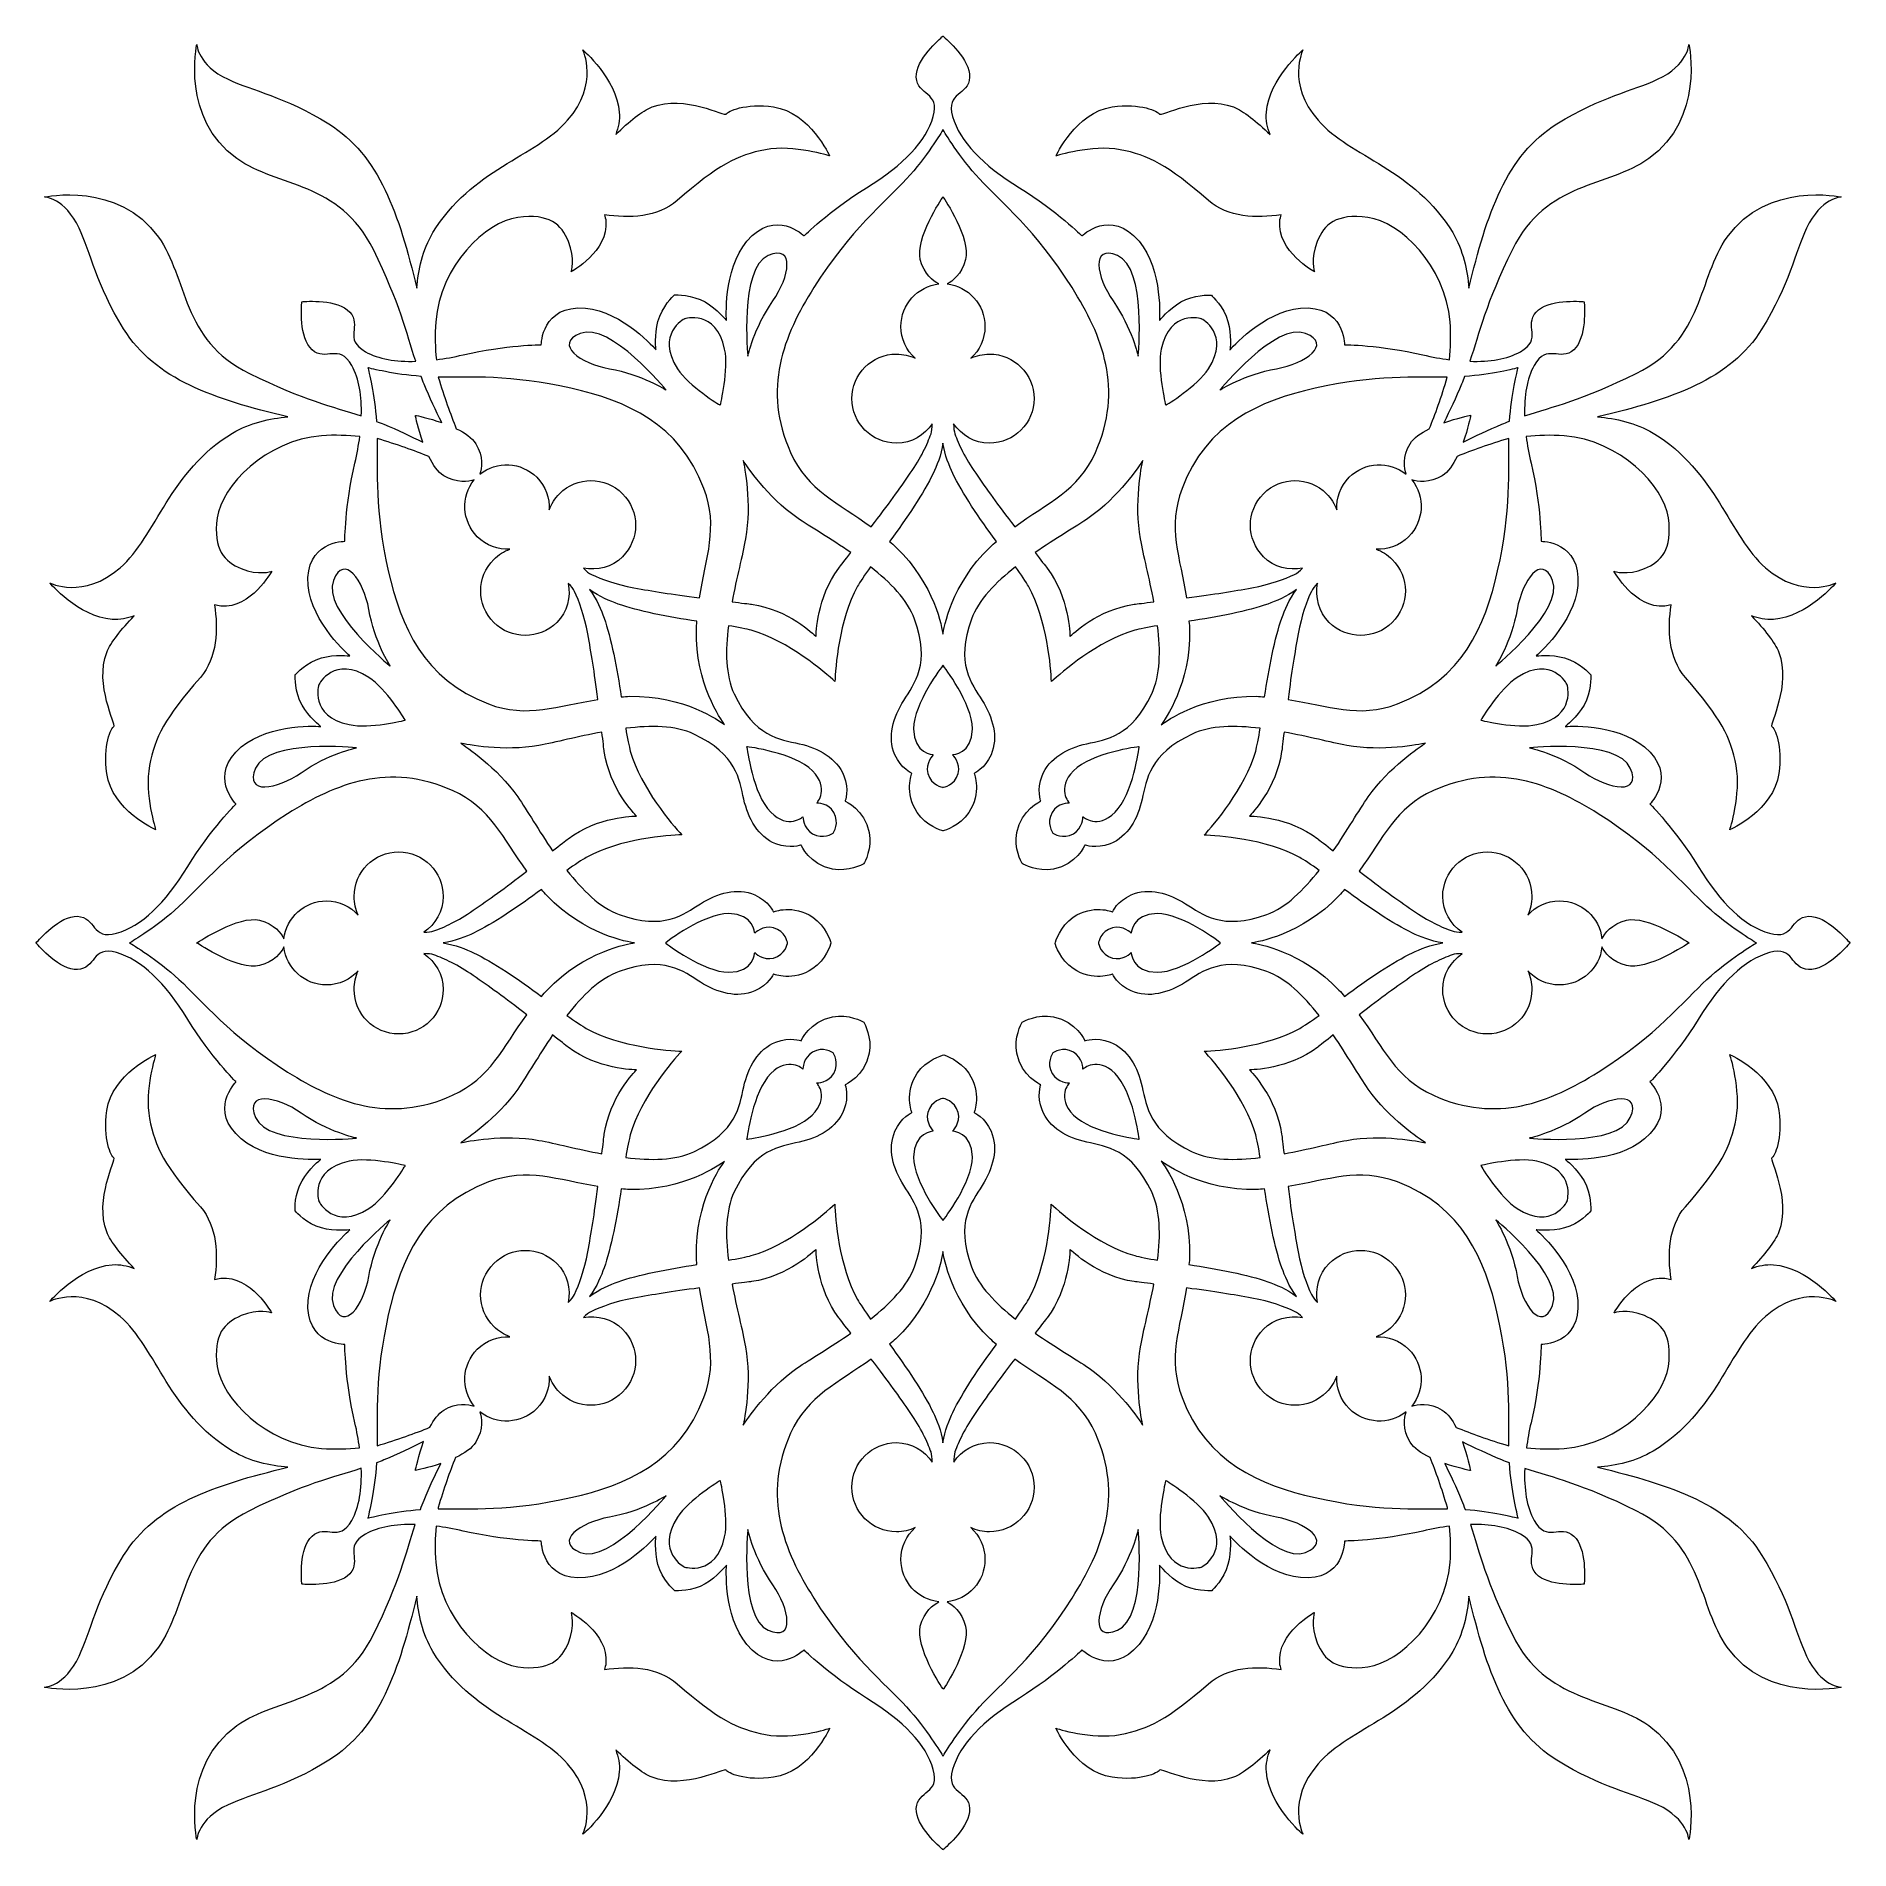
# Model space of a CAD drawing. Header units: inches. Extents: x 0 to 8.27, y -9.51 to -1.24.
import ezdxf

# ---------------------------------------------------------------- set-up
doc = ezdxf.new("R2010")
doc.units = ezdxf.units.IN
doc.header["$MEASUREMENT"] = 0
doc.layers.add('Layer 1', color=7, linetype='Continuous')

msp = doc.modelspace()

# ---------------------------------------------------------------- linework, layer by layer
at = {"layer": 'Layer 1', "lineweight": 0}
for points, knots in [([(8.0829, -5.251), (7.9977, -5.255), (8.0179, -5.3606), (7.9041, -5.3283), (7.79, -5.2957), (7.6846, -5.1941), (7.5789, -5.0233), (7.473, -4.8525), (7.359, -4.739), (7.359, -4.739), (7.359, -4.739), (7.4894, -4.6086), (7.3347, -4.4785), (7.2037, -4.3681), (6.9731, -4.3853), (6.9731, -4.3853), (6.9731, -4.3853), (7.0275, -4.3429), (7.0588, -4.2877), (7.0926, -4.2273), (7.0898, -4.1592), (7.0891, -4.1496), (7.0891, -4.1496), (7.0888, -4.1486), (7.0888, -4.1486), (7.0843, -4.1435), (7.0378, -4.0918), (6.9693, -4.0724), (6.9083, -4.0555), (6.8403, -4.0638), (6.8403, -4.0638), (6.8403, -4.0638), (7.0153, -3.9128), (7.03, -3.7422), (7.0473, -3.5407), (6.8631, -3.5407), (6.8631, -3.5407), (6.8631, -3.5407), (6.8631, -3.3799), (6.8169, -3.1842), (6.8067, -3.1412), (6.7999, -3.1014), (6.7949, -3.0629), (6.8491, -3.0578), (6.906, -3.0551), (6.9675, -3.0599), (7.2237, -3.0803), (7.4232, -3.2876), (7.4433, -3.4339), (7.4637, -3.5802), (7.4107, -3.6332), (7.3339, -3.6656), (7.2563, -3.6982), (7.1955, -3.6778), (7.1955, -3.6778), (7.1955, -3.6778), (7.2888, -3.8485), (7.4267, -3.8362), (7.4379, -3.8353), (7.4458, -3.8318), (7.456, -3.83), (7.4391, -3.9419), (7.4424, -4.0719), (7.5207, -4.1615), (7.6831, -4.3485), (7.7277, -4.4338), (7.7521, -4.564), (7.7764, -4.6941), (7.7235, -4.8568), (7.7235, -4.8568), (7.7235, -4.8568), (7.9231, -4.7672), (7.9469, -4.6006), (7.9661, -4.4715), (7.9269, -4.3892), (7.9146, -4.3853), (7.9023, -4.381), (8.0043, -4.1942), (7.9469, -4.0475), (7.9294, -4.0019), (7.8805, -3.9419), (7.822, -3.8808), (7.8534, -3.8927), (7.8875, -3.9), (7.9231, -3.8973), (8.0771, -3.885), (8.2074, -3.7307), (8.2074, -3.7307), (8.2074, -3.7307), (8.053, -3.8078), (7.8863, -3.6616), (7.7198, -3.5153), (7.6625, -3.2224), (7.3742, -3.0478), (7.2956, -3.0003), (7.2029, -2.9806), (7.1208, -2.9735), (7.4584, -2.893), (7.7267, -2.8033), (7.8702, -2.5722), (7.9959, -2.3689), (8.0201, -2.2262), (8.0735, -2.1128), (8.1384, -1.9746), (8.2318, -1.9706), (8.2318, -1.9706), (8.2318, -1.9706), (7.8949, -1.8974), (7.7115, -2.1535), (7.5784, -2.3397), (7.6098, -2.6209), (7.297, -2.7755), (7.0479, -2.8982), (6.9194, -2.9257), (6.7878, -2.9688), (6.7852, -2.8773), (6.7977, -2.7996), (6.8312, -2.739), (6.889, -2.6353), (6.9491, -2.7245), (7.0122, -2.6671), (7.0712, -2.6132), (7.061, -2.4681), (7.0594, -2.4494), (7.0594, -2.4494), (7.0582, -2.4481), (7.0582, -2.4481), (7.0396, -2.4463), (6.8942, -2.4359), (6.8405, -2.4952), (6.7831, -2.5583), (6.8721, -2.6186), (6.7686, -2.6761), (6.7079, -2.7101), (6.63, -2.7228), (6.5381, -2.72), (6.5819, -2.5882), (6.609, -2.4596), (6.7319, -2.2106), (6.8865, -1.8974), (7.1677, -1.9287), (7.3541, -1.7955), (7.6098, -1.6128), (7.537, -1.2755), (7.537, -1.2755), (7.537, -1.2755), (7.5327, -1.3689), (7.3944, -1.434), (7.2813, -1.4873), (7.1384, -1.5112), (6.9352, -1.6373), (6.7038, -1.7807), (6.6142, -2.0487), (6.5339, -2.3862), (6.5267, -2.3048), (6.5069, -2.2117), (6.4596, -2.1331), (6.2848, -1.8447), (5.9923, -1.7876), (5.8462, -1.6209), (5.6995, -1.4544), (5.7769, -1.3), (5.7769, -1.3), (5.7769, -1.3), (5.6221, -1.43), (5.6098, -1.5845), (5.6074, -1.62), (5.6145, -1.654), (5.6266, -1.6857), (5.5656, -1.6268), (5.5053, -1.5778), (5.4598, -1.56), (5.3132, -1.5032), (5.1261, -1.6049), (5.1223, -1.5926), (5.1182, -1.5804), (5.0357, -1.5411), (4.907, -1.56), (4.7401, -1.5845), (4.6505, -1.7836), (4.6505, -1.7836), (4.6505, -1.7836), (4.8133, -1.7307), (4.9436, -1.7551), (5.0734, -1.7796), (5.1585, -1.8242), (5.3458, -1.9869), (5.4352, -2.0647), (5.5654, -2.0683), (5.6772, -2.0516), (5.6753, -2.0617), (5.6717, -2.0695), (5.6708, -2.0803), (5.6587, -2.2186), (5.8293, -2.3122), (5.8293, -2.3122), (5.8293, -2.3122), (5.8089, -2.251), (5.8417, -2.1737), (5.8741, -2.0965), (5.927, -2.0438), (6.0734, -2.0641), (6.2198, -2.0844), (6.4272, -2.2836), (6.4477, -2.5398), (6.4527, -2.6015), (6.4493, -2.6587), (6.4445, -2.7128), (6.4062, -2.7075), (6.366, -2.7008), (6.3231, -2.6906), (6.1276, -2.6447), (5.9667, -2.6447), (5.9667, -2.6447), (5.9667, -2.6447), (5.9667, -2.4606), (5.7657, -2.4778), (5.5946, -2.4925), (5.4439, -2.6675), (5.4439, -2.6675), (5.4439, -2.6675), (5.4522, -2.5995), (5.4349, -2.5382), (5.4158, -2.4698), (5.364, -2.4233), (5.3591, -2.419), (5.3591, -2.419), (5.3581, -2.4187), (5.3581, -2.4187), (5.3482, -2.418), (5.2802, -2.4153), (5.2204, -2.4492), (5.1645, -2.4803), (5.1223, -2.5345), (5.1223, -2.5345), (5.1223, -2.5345), (5.1398, -2.3039), (5.0291, -2.1727), (4.8989, -2.0182), (4.7688, -2.1482), (4.7688, -2.1482), (4.7688, -2.1482), (4.6551, -2.0346), (4.4841, -1.9287), (4.3135, -1.8232), (4.2121, -1.7175), (4.1791, -1.6036), (4.1469, -1.4898), (4.2523, -1.5102), (4.2568, -1.4247), (4.2607, -1.3449), (4.1501, -1.2497), (4.136, -1.2377), (4.136, -1.2377), (4.1343, -1.2377), (4.1343, -1.2377), (4.1198, -1.2497), (4.0097, -1.3449), (4.0135, -1.4247), (4.018, -1.5102), (4.1236, -1.4898), (4.0907, -1.6036), (4.0583, -1.7175), (3.9567, -1.8232), (3.7858, -1.9287), (3.6151, -2.0346), (3.5015, -2.1482), (3.5015, -2.1482), (3.5015, -2.1482), (3.3716, -2.0182), (3.2412, -2.1727), (3.1306, -2.3039), (3.1477, -2.5345), (3.1477, -2.5345), (3.1477, -2.5345), (3.1056, -2.4803), (3.05, -2.4492), (2.9896, -2.4153), (2.92, -2.417), (2.91, -2.4175), (2.91, -2.4175), (2.91, -2.4175), (2.91, -2.4175), (2.905, -2.422), (2.8545, -2.4698), (2.835, -2.5382), (2.8179, -2.5995), (2.8266, -2.6675), (2.8266, -2.6675), (2.8266, -2.6675), (2.6754, -2.4925), (2.5048, -2.4778), (2.3033, -2.4606), (2.3033, -2.6447), (2.3033, -2.6447), (2.3033, -2.6447), (2.142, -2.6447), (1.9468, -2.6906), (1.9033, -2.7008), (1.8633, -2.7076), (1.8247, -2.7131), (1.8195, -2.6588), (1.8166, -2.6016), (1.8217, -2.5398), (1.8419, -2.2836), (2.0494, -2.0844), (2.1956, -2.0641), (2.3415, -2.0438), (2.3945, -2.0965), (2.4273, -2.1737), (2.4597, -2.251), (2.4395, -2.3122), (2.4395, -2.3122), (2.4395, -2.3122), (2.6102, -2.2186), (2.5977, -2.0803), (2.5972, -2.0695), (2.5935, -2.0617), (2.5914, -2.0516), (2.7033, -2.0683), (2.8333, -2.0647), (2.9229, -1.9869), (3.1101, -1.8242), (3.1957, -1.7796), (3.3256, -1.7551), (3.4555, -1.7307), (3.6182, -1.7836), (3.6182, -1.7836), (3.6182, -1.7836), (3.5291, -1.5845), (3.3625, -1.56), (3.2332, -1.5411), (3.1506, -1.5804), (3.1468, -1.5926), (3.1426, -1.6049), (2.9554, -1.5032), (2.809, -1.56), (2.7634, -1.5778), (2.7033, -1.6267), (2.6426, -1.6852), (2.6543, -1.6538), (2.6619, -1.6199), (2.6589, -1.5845), (2.6466, -1.43), (2.4923, -1.3), (2.4923, -1.3), (2.4923, -1.3), (2.5691, -1.4544), (2.4232, -1.6209), (2.2765, -1.7876), (1.9841, -1.8447), (1.8093, -2.1331), (1.7616, -2.2117), (1.7418, -2.3048), (1.7352, -2.3862), (1.6543, -2.0487), (1.565, -1.7807), (1.3337, -1.6373), (1.1305, -1.5112), (0.9878, -1.4873), (0.8744, -1.434), (0.7361, -1.3689), (0.732, -1.2755), (0.732, -1.2755), (0.732, -1.2755), (0.659, -1.6128), (0.9147, -1.7955), (1.1011, -1.9287), (1.3823, -1.8974), (1.5372, -2.2106), (1.66, -2.4596), (1.6872, -2.5882), (1.7306, -2.72), (1.6392, -2.7227), (1.5619, -2.7098), (1.5012, -2.6761), (1.398, -2.6186), (1.4871, -2.5583), (1.4295, -2.4952), (1.3762, -2.4359), (1.2305, -2.4463), (1.2119, -2.4481), (1.2119, -2.4481), (1.2109, -2.4494), (1.2109, -2.4494), (1.2088, -2.4681), (1.1985, -2.6132), (1.2576, -2.6671), (1.3207, -2.7245), (1.3811, -2.6353), (1.4386, -2.739), (1.4725, -2.7998), (1.4853, -2.8776), (1.4823, -2.9693), (1.3506, -2.9258), (1.2215, -2.8987), (0.9717, -2.7755), (0.659, -2.6209), (0.6907, -2.3397), (0.5574, -2.1535), (0.3746, -1.8974), (0.0373, -1.9706), (0.0373, -1.9706), (0.0373, -1.9706), (0.1304, -1.9746), (0.1957, -2.1128), (0.2487, -2.2262), (0.2729, -2.3689), (0.3985, -2.5722), (0.5423, -2.8033), (0.8099, -2.893), (1.1476, -2.9735), (1.066, -2.9806), (0.9733, -3.0003), (0.8948, -3.0478), (0.6062, -3.2224), (0.5492, -3.5153), (0.3825, -3.6616), (0.216, -3.8078), (0.0613, -3.7307), (0.0613, -3.7307), (0.0613, -3.7307), (0.1915, -3.885), (0.3461, -3.8973), (0.3813, -3.9), (0.4149, -3.8928), (0.4466, -3.881), (0.3881, -3.9419), (0.3391, -4.0019), (0.3216, -4.0475), (0.2644, -4.1942), (0.3663, -4.381), (0.3542, -4.3853), (0.3419, -4.3892), (0.3027, -4.4715), (0.3216, -4.6006), (0.3461, -4.7672), (0.545, -4.8568), (0.545, -4.8568), (0.545, -4.8568), (0.4921, -4.6941), (0.5165, -4.564), (0.541, -4.4338), (0.5858, -4.3485), (0.7483, -4.1615), (0.8262, -4.0719), (0.8296, -3.9419), (0.8128, -3.83), (0.8231, -3.8318), (0.831, -3.8353), (0.8419, -3.8362), (0.9798, -3.8485), (1.0735, -3.6778), (1.0735, -3.6778), (1.0735, -3.6778), (1.0126, -3.6982), (0.9352, -3.6656), (0.8579, -3.6332), (0.8053, -3.5802), (0.8253, -3.4339), (0.8463, -3.2876), (1.0452, -3.0803), (1.301, -3.0599), (1.3635, -3.055), (1.4207, -3.0579), (1.4756, -3.063), (1.4701, -3.1015), (1.4629, -3.1412), (1.4532, -3.1842), (1.4072, -3.3798), (1.4072, -3.5407), (1.4072, -3.5407), (1.4072, -3.5407), (1.2235, -3.5407), (1.2401, -3.7422), (1.2553, -3.9128), (1.43, -4.0638), (1.43, -4.0638), (1.43, -4.0638), (1.3622, -4.0555), (1.3008, -4.0724), (1.2323, -4.0918), (1.1857, -4.1435), (1.1818, -4.1486), (1.1818, -4.1486), (1.1812, -4.1489), (1.1812, -4.1489), (1.1807, -4.1585), (1.1778, -4.2272), (1.2119, -4.2877), (1.2432, -4.3429), (1.2973, -4.3853), (1.2973, -4.3853), (1.2973, -4.3853), (1.0666, -4.3681), (0.9352, -4.4785), (0.7807, -4.6086), (0.9108, -4.739), (0.9108, -4.739), (0.9108, -4.739), (0.7968, -4.8525), (0.6914, -5.0233), (0.5858, -5.1941), (0.4801, -5.2957), (0.3663, -5.3283), (0.2522, -5.3606), (0.2729, -5.255), (0.1875, -5.251), (0.1078, -5.2472), (0.0125, -5.3573), (0, -5.3718), (0, -5.3718), (0, -5.3734), (0, -5.3734), (0.0125, -5.3878), (0.1078, -5.4978), (0.1875, -5.4942), (0.2729, -5.4899), (0.2522, -5.3844), (0.3663, -5.4168), (0.4801, -5.4494), (0.5858, -5.551), (0.6914, -5.7217), (0.7968, -5.8925), (0.9108, -6.0063), (0.9108, -6.0063), (0.9108, -6.0063), (0.7807, -6.1365), (0.9352, -6.2664), (1.0666, -6.377), (1.2973, -6.3598), (1.2973, -6.3598), (1.2973, -6.3598), (1.2432, -6.4022), (1.2119, -6.4575), (1.1778, -6.5179), (1.1794, -6.5856), (1.1804, -6.5951), (1.1804, -6.5951), (1.1807, -6.5958), (1.1807, -6.5958), (1.1807, -6.5958), (1.1818, -6.5965), (1.1818, -6.5965), (1.1857, -6.6014), (1.2323, -6.6533), (1.3008, -6.6724), (1.3622, -6.6897), (1.43, -6.6811), (1.43, -6.6811), (1.43, -6.6811), (1.2553, -6.8322), (1.2401, -7.0031), (1.2235, -7.2043), (1.4072, -7.2043), (1.4072, -7.2043), (1.4072, -7.2043), (1.4072, -7.3652), (1.4532, -7.5605), (1.4626, -7.6012), (1.469, -7.6384), (1.474, -7.6747), (1.42, -7.6798), (1.3628, -7.6827), (1.301, -7.6776), (1.0452, -7.6573), (0.8463, -7.4501), (0.8253, -7.3038), (0.8053, -7.1576), (0.8579, -7.1046), (0.9352, -7.0722), (1.0126, -7.0397), (1.0735, -7.0598), (1.0735, -7.0598), (1.0735, -7.0598), (0.9798, -6.8892), (0.8419, -6.9013), (0.831, -6.9022), (0.8231, -6.9057), (0.813, -6.9074), (0.8296, -6.7957), (0.8262, -6.6656), (0.7483, -6.5761), (0.5858, -6.3892), (0.541, -6.3038), (0.5165, -6.1736), (0.4921, -6.0436), (0.545, -5.8811), (0.545, -5.8811), (0.545, -5.8811), (0.3461, -5.9705), (0.3216, -6.137), (0.3027, -6.2661), (0.3419, -6.3486), (0.3542, -6.3525), (0.3663, -6.3567), (0.2644, -6.5435), (0.3216, -6.6899), (0.3391, -6.7357), (0.3879, -6.7956), (0.4464, -6.8567), (0.4149, -6.8448), (0.3813, -6.8376), (0.3461, -6.8403), (0.1915, -6.8526), (0.0613, -7.0071), (0.0613, -7.0071), (0.0613, -7.0071), (0.216, -6.9298), (0.3825, -7.0762), (0.5492, -7.2225), (0.6062, -7.5152), (0.8948, -7.6898), (0.9733, -7.7375), (1.066, -7.7572), (1.1476, -7.764), (0.8099, -7.8447), (0.5423, -7.9342), (0.3985, -8.1656), (0.2729, -8.3688), (0.2487, -8.5116), (0.1957, -8.6247), (0.1304, -8.7632), (0.0373, -8.7671), (0.0373, -8.7671), (0.0373, -8.7671), (0.3746, -8.8402), (0.5574, -8.5843), (0.6907, -8.398), (0.659, -8.1167), (0.9717, -7.9624), (1.2213, -7.8392), (1.3501, -7.8118), (1.482, -7.7685), (1.4858, -7.8636), (1.4734, -7.9438), (1.4386, -8.0063), (1.3811, -8.1097), (1.3207, -8.0205), (1.2576, -8.0782), (1.1985, -8.1317), (1.2088, -8.2769), (1.2109, -8.2957), (1.2109, -8.2957), (1.2119, -8.2969), (1.2119, -8.2969), (1.2305, -8.2984), (1.3762, -8.3091), (1.4295, -8.25), (1.4871, -8.1867), (1.398, -8.1263), (1.5012, -8.0688), (1.5616, -8.0356), (1.6379, -8.0226), (1.7278, -8.0249), (1.6862, -8.1544), (1.6577, -8.283), (1.5372, -8.5272), (1.3823, -8.8402), (1.1011, -8.8089), (0.9147, -8.9418), (0.659, -9.125), (0.732, -9.4621), (0.732, -9.4621), (0.732, -9.4621), (0.7361, -9.3688), (0.8744, -9.3035), (0.9878, -9.2504), (1.1305, -9.2266), (1.3337, -9.1003), (1.565, -8.9571), (1.6543, -8.6891), (1.7352, -8.3515), (1.7418, -8.433), (1.7616, -8.526), (1.8093, -8.6045), (1.9841, -8.8929), (2.2765, -8.95), (2.4232, -9.1166), (2.5691, -9.2833), (2.4923, -9.4378), (2.4923, -9.4378), (2.4923, -9.4378), (2.6466, -9.3077), (2.6589, -9.1533), (2.6619, -9.1178), (2.6543, -9.0839), (2.6426, -9.0524), (2.7033, -9.1111), (2.7634, -9.1599), (2.809, -9.1776), (2.9554, -9.2344), (3.1426, -9.1329), (3.1468, -9.1451), (3.1506, -9.1575), (3.2332, -9.1967), (3.3625, -9.1776), (3.5291, -9.1533), (3.6182, -8.9542), (3.6182, -8.9542), (3.6182, -8.9542), (3.4555, -9.007), (3.3256, -8.9827), (3.1957, -8.9581), (3.1101, -8.9134), (2.9229, -8.7508), (2.8333, -8.6731), (2.7033, -8.6694), (2.5914, -8.6862), (2.5935, -8.6761), (2.5972, -8.6683), (2.5977, -8.6575), (2.6102, -8.5193), (2.4395, -8.4256), (2.4395, -8.4256), (2.4395, -8.4256), (2.4597, -8.4865), (2.4273, -8.564), (2.3945, -8.6412), (2.3415, -8.6938), (2.1956, -8.6737), (2.0494, -8.6534), (1.8419, -8.4541), (1.8217, -8.1981), (1.817, -8.139), (1.8192, -8.0841), (1.8237, -8.032), (1.8624, -8.0372), (1.9032, -8.0442), (1.9468, -8.0545), (2.142, -8.1003), (2.3033, -8.1003), (2.3033, -8.1003), (2.3033, -8.1003), (2.3033, -8.2845), (2.5048, -8.2672), (2.6754, -8.2526), (2.8266, -8.0775), (2.8266, -8.0775), (2.8266, -8.0775), (2.8179, -8.1455), (2.835, -8.2069), (2.8545, -8.2754), (2.9065, -8.3218), (2.911, -8.326), (2.911, -8.326), (2.912, -8.3266), (2.912, -8.3266), (2.9218, -8.3272), (2.9896, -8.3297), (3.05, -8.296), (3.1056, -8.2645), (3.1477, -8.2105), (3.1477, -8.2105), (3.1477, -8.2105), (3.1306, -8.4413), (3.2412, -8.5722), (3.3716, -8.7267), (3.5015, -8.5968), (3.5015, -8.5968), (3.5015, -8.5968), (3.6151, -8.7105), (3.7858, -8.8161), (3.9567, -8.9221), (4.0583, -9.0276), (4.0907, -9.1414), (4.1236, -9.2552), (4.018, -9.235), (4.0135, -9.3203), (4.0097, -9.4001), (4.1198, -9.4953), (4.1343, -9.5075), (4.1343, -9.5075), (4.1348, -9.5081), (4.1348, -9.5081), (4.1497, -9.4959), (4.2607, -9.4001), (4.2568, -9.3203), (4.2523, -9.235), (4.1469, -9.2552), (4.1791, -9.1414), (4.2121, -9.0276), (4.3135, -8.9221), (4.4841, -8.8161), (4.6551, -8.7105), (4.7688, -8.5968), (4.7688, -8.5968), (4.7688, -8.5968), (4.8989, -8.7267), (5.0291, -8.5722), (5.1398, -8.4413), (5.1223, -8.2105), (5.1223, -8.2105), (5.1223, -8.2105), (5.1645, -8.2645), (5.2204, -8.296), (5.2802, -8.3297), (5.3502, -8.3269), (5.3598, -8.3266), (5.3598, -8.3266), (5.3608, -8.3266), (5.3608, -8.3266), (5.3655, -8.3221), (5.4158, -8.2754), (5.4349, -8.2069), (5.4522, -8.1455), (5.4439, -8.0775), (5.4439, -8.0775), (5.4439, -8.0775), (5.5946, -8.2526), (5.7657, -8.2672), (5.9667, -8.2845), (5.9667, -8.1003), (5.9667, -8.1003), (5.9667, -8.1003), (6.1276, -8.1003), (6.3231, -8.0545), (6.3663, -8.0444), (6.4067, -8.0374), (6.4454, -8.0321), (6.4499, -8.0844), (6.4522, -8.1391), (6.4477, -8.1981), (6.4272, -8.4541), (6.2198, -8.6534), (6.0734, -8.6737), (5.927, -8.6938), (5.8741, -8.6412), (5.8417, -8.564), (5.8089, -8.4865), (5.8293, -8.4256), (5.8293, -8.4256), (5.8293, -8.4256), (5.6587, -8.5193), (5.6708, -8.6575), (5.6717, -8.6683), (5.6753, -8.6761), (5.6772, -8.6862), (5.5654, -8.6694), (5.4352, -8.673), (5.3458, -8.7508), (5.1585, -8.9134), (5.0734, -8.9581), (4.9436, -8.9827), (4.8133, -9.007), (4.6505, -8.9542), (4.6505, -8.9542), (4.6505, -8.9542), (4.7401, -9.1533), (4.907, -9.1776), (5.0357, -9.1967), (5.1182, -9.1575), (5.1223, -9.1451), (5.1261, -9.1329), (5.3132, -9.2344), (5.4598, -9.1776), (5.5053, -9.1598), (5.5656, -9.1107), (5.6267, -9.052), (5.6148, -9.0837), (5.6074, -9.1177), (5.6098, -9.1533), (5.6221, -9.3077), (5.7769, -9.4378), (5.7769, -9.4378), (5.7769, -9.4378), (5.6995, -9.2833), (5.8462, -9.1166), (5.9923, -8.95), (6.2848, -8.8929), (6.4596, -8.6045), (6.5069, -8.526), (6.5267, -8.433), (6.5339, -8.3515), (6.6142, -8.6891), (6.7038, -8.9571), (6.9352, -9.1003), (7.1384, -9.2266), (7.2813, -9.2504), (7.3944, -9.3035), (7.5327, -9.3688), (7.537, -9.4621), (7.537, -9.4621), (7.537, -9.4621), (7.6098, -9.125), (7.3541, -8.9418), (7.1677, -8.8089), (6.8865, -8.8402), (6.7319, -8.5272), (6.6113, -8.283), (6.5829, -8.1544), (6.5407, -8.025), (6.6318, -8.0226), (6.7083, -8.0354), (6.7686, -8.0688), (6.8721, -8.1263), (6.7831, -8.1867), (6.8405, -8.25), (6.8942, -8.3091), (7.0396, -8.2984), (7.0588, -8.2969), (7.0588, -8.2969), (7.0594, -8.2957), (7.0594, -8.2957), (7.061, -8.277), (7.0712, -8.1317), (7.0122, -8.0782), (6.9495, -8.0205), (6.889, -8.1097), (6.8312, -8.0063), (6.797, -7.9441), (6.7843, -7.8639), (6.7881, -7.769), (6.9197, -7.812), (7.0482, -7.8396), (7.297, -7.9624), (7.6098, -8.1167), (7.5784, -8.398), (7.7115, -8.5843), (7.8949, -8.8402), (8.2318, -8.7671), (8.2318, -8.7671), (8.2318, -8.7671), (8.1384, -8.7632), (8.0735, -8.6247), (8.0201, -8.5116), (7.9959, -8.3688), (7.8702, -8.1656), (7.7267, -7.9342), (7.4584, -7.8447), (7.1208, -7.764), (7.2029, -7.7572), (7.2956, -7.7375), (7.3742, -7.6898), (7.6625, -7.5152), (7.7198, -7.2225), (7.8863, -7.0762), (8.053, -6.9298), (8.2074, -7.0071), (8.2074, -7.0071), (8.2074, -7.0071), (8.0771, -6.8526), (7.9231, -6.8403), (7.8875, -6.8375), (7.8536, -6.8448), (7.8221, -6.8567), (7.8805, -6.7957), (7.9294, -6.7357), (7.9469, -6.6899), (8.0043, -6.5435), (7.9023, -6.3567), (7.9146, -6.3525), (7.9269, -6.3486), (7.9661, -6.2661), (7.9469, -6.137), (7.9231, -5.9705), (7.7235, -5.8811), (7.7235, -5.8811), (7.7235, -5.8811), (7.7764, -6.0436), (7.7521, -6.1736), (7.7277, -6.3038), (7.6831, -6.3892), (7.5207, -6.5761), (7.4424, -6.6656), (7.4391, -6.7957), (7.456, -6.9074), (7.4458, -6.9057), (7.4379, -6.9022), (7.4267, -6.9013), (7.2888, -6.8892), (7.1955, -7.0598), (7.1955, -7.0598), (7.1955, -7.0598), (7.2563, -7.0397), (7.3339, -7.0722), (7.4107, -7.1046), (7.4637, -7.1576), (7.4433, -7.3038), (7.4232, -7.4501), (7.2237, -7.6573), (6.9675, -7.6776), (6.9066, -7.6826), (6.8498, -7.6799), (6.796, -7.6748), (6.8015, -7.6384), (6.8073, -7.6012), (6.8169, -7.5605), (6.8631, -7.3652), (6.8631, -7.2043), (6.8631, -7.2043), (6.8631, -7.2043), (7.0473, -7.2043), (7.03, -7.0031), (7.0153, -6.8322), (6.8403, -6.6811), (6.8403, -6.6811), (6.8403, -6.6811), (6.9083, -6.6897), (6.9693, -6.6724), (7.0378, -6.6533), (7.0843, -6.6014), (7.0888, -6.5965), (7.0888, -6.5965), (7.0891, -6.5956), (7.0891, -6.5956), (7.0898, -6.586), (7.0926, -6.5179), (7.0588, -6.4575), (7.0275, -6.4022), (6.9731, -6.3598), (6.9731, -6.3598), (6.9731, -6.3598), (7.2037, -6.377), (7.3347, -6.2664), (7.4894, -6.1365), (7.359, -6.0063), (7.359, -6.0063), (7.359, -6.0063), (7.473, -5.8925), (7.5789, -5.7217), (7.6846, -5.551), (7.79, -5.4494), (7.9041, -5.4168), (8.0179, -5.3844), (7.9977, -5.4899), (8.0829, -5.4942), (8.1627, -5.4978), (8.2579, -5.3878), (8.2704, -5.3734), (8.2704, -5.3734), (8.2704, -5.3718), (8.2704, -5.3718), (8.2579, -5.3573), (8.1627, -5.2472), (8.0829, -5.251)], [0, 0, 0, 0, 1, 1, 1, 2, 2, 2, 3, 3, 3, 4, 4, 4, 5, 5, 5, 6, 6, 6, 7, 7, 7, 8, 8, 8, 9, 9, 9, 10, 10, 10, 11, 11, 11, 12, 12, 12, 13, 13, 13, 14, 14, 14, 15, 15, 15, 16, 16, 16, 17, 17, 17, 18, 18, 18, 19, 19, 19, 20, 20, 20, 21, 21, 21, 22, 22, 22, 23, 23, 23, 24, 24, 24, 25, 25, 25, 26, 26, 26, 27, 27, 27, 28, 28, 28, 29, 29, 29, 30, 30, 30, 31, 31, 31, 32, 32, 32, 33, 33, 33, 34, 34, 34, 35, 35, 35, 36, 36, 36, 37, 37, 37, 38, 38, 38, 39, 39, 39, 40, 40, 40, 41, 41, 41, 42, 42, 42, 43, 43, 43, 44, 44, 44, 45, 45, 45, 46, 46, 46, 47, 47, 47, 48, 48, 48, 49, 49, 49, 50, 50, 50, 51, 51, 51, 52, 52, 52, 53, 53, 53, 54, 54, 54, 55, 55, 55, 56, 56, 56, 57, 57, 57, 58, 58, 58, 59, 59, 59, 60, 60, 60, 61, 61, 61, 62, 62, 62, 63, 63, 63, 64, 64, 64, 65, 65, 65, 66, 66, 66, 67, 67, 67, 68, 68, 68, 69, 69, 69, 70, 70, 70, 71, 71, 71, 72, 72, 72, 73, 73, 73, 74, 74, 74, 75, 75, 75, 76, 76, 76, 77, 77, 77, 78, 78, 78, 79, 79, 79, 80, 80, 80, 81, 81, 81, 82, 82, 82, 83, 83, 83, 84, 84, 84, 85, 85, 85, 86, 86, 86, 87, 87, 87, 88, 88, 88, 89, 89, 89, 90, 90, 90, 91, 91, 91, 92, 92, 92, 93, 93, 93, 94, 94, 94, 95, 95, 95, 96, 96, 96, 97, 97, 97, 98, 98, 98, 99, 99, 99, 100, 100, 100, 101, 101, 101, 102, 102, 102, 103, 103, 103, 104, 104, 104, 105, 105, 105, 106, 106, 106, 107, 107, 107, 108, 108, 108, 109, 109, 109, 110, 110, 110, 111, 111, 111, 112, 112, 112, 113, 113, 113, 114, 114, 114, 115, 115, 115, 116, 116, 116, 117, 117, 117, 118, 118, 118, 119, 119, 119, 120, 120, 120, 121, 121, 121, 122, 122, 122, 123, 123, 123, 124, 124, 124, 125, 125, 125, 126, 126, 126, 127, 127, 127, 128, 128, 128, 129, 129, 129, 130, 130, 130, 131, 131, 131, 132, 132, 132, 133, 133, 133, 134, 134, 134, 135, 135, 135, 136, 136, 136, 137, 137, 137, 138, 138, 138, 139, 139, 139, 140, 140, 140, 141, 141, 141, 142, 142, 142, 143, 143, 143, 144, 144, 144, 145, 145, 145, 146, 146, 146, 147, 147, 147, 148, 148, 148, 149, 149, 149, 150, 150, 150, 151, 151, 151, 152, 152, 152, 153, 153, 153, 154, 154, 154, 155, 155, 155, 156, 156, 156, 157, 157, 157, 158, 158, 158, 159, 159, 159, 160, 160, 160, 161, 161, 161, 162, 162, 162, 163, 163, 163, 164, 164, 164, 165, 165, 165, 166, 166, 166, 167, 167, 167, 168, 168, 168, 169, 169, 169, 170, 170, 170, 171, 171, 171, 172, 172, 172, 173, 173, 173, 174, 174, 174, 175, 175, 175, 176, 176, 176, 177, 177, 177, 178, 178, 178, 179, 179, 179, 180, 180, 180, 181, 181, 181, 182, 182, 182, 183, 183, 183, 184, 184, 184, 185, 185, 185, 186, 186, 186, 187, 187, 187, 188, 188, 188, 189, 189, 189, 190, 190, 190, 191, 191, 191, 192, 192, 192, 193, 193, 193, 194, 194, 194, 195, 195, 195, 196, 196, 196, 197, 197, 197, 198, 198, 198, 199, 199, 199, 200, 200, 200, 201, 201, 201, 202, 202, 202, 203, 203, 203, 204, 204, 204, 205, 205, 205, 206, 206, 206, 207, 207, 207, 208, 208, 208, 209, 209, 209, 210, 210, 210, 211, 211, 211, 212, 212, 212, 213, 213, 213, 214, 214, 214, 215, 215, 215, 216, 216, 216, 217, 217, 217, 218, 218, 218, 219, 219, 219, 220, 220, 220, 221, 221, 221, 222, 222, 222, 223, 223, 223, 224, 224, 224, 225, 225, 225, 226, 226, 226, 227, 227, 227, 228, 228, 228, 229, 229, 229, 230, 230, 230, 231, 231, 231, 232, 232, 232, 233, 233, 233, 234, 234, 234, 235, 235, 235, 236, 236, 236, 237, 237, 237, 238, 238, 238, 239, 239, 239, 240, 240, 240, 241, 241, 241, 242, 242, 242, 243, 243, 243, 244, 244, 244, 245, 245, 245, 246, 246, 246, 247, 247, 247, 248, 248, 248, 249, 249, 249, 250, 250, 250, 251, 251, 251, 252, 252, 252, 253, 253, 253, 254, 254, 254, 255, 255, 255, 256, 256, 256, 257, 257, 257, 258, 258, 258, 259, 259, 259, 260, 260, 260, 261, 261, 261, 262, 262, 262, 263, 263, 263, 264, 264, 264, 265, 265, 265, 266, 266, 266, 267, 267, 267, 268, 268, 268, 269, 269, 269, 270, 270, 270, 271, 271, 271, 272, 272, 272, 273, 273, 273, 274, 274, 274, 275, 275, 275, 276, 276, 276, 277, 277, 277, 278, 278, 278, 279, 279, 279, 280, 280, 280, 281, 281, 281, 282, 282, 282, 283, 283, 283, 284, 284, 284, 285, 285, 285, 286, 286, 286, 287, 287, 287, 288, 288, 288, 289, 289, 289, 290, 290, 290, 291, 291, 291, 292, 292, 292, 293, 293, 293, 294, 294, 294, 295, 295, 295, 296, 296, 296, 297, 297, 297, 298, 298, 298, 299, 299, 299, 300, 300, 300, 301, 301, 301, 302, 302, 302, 303, 303, 303, 304, 304, 304, 305, 305, 305, 306, 306, 306, 307, 307, 307, 308, 308, 308, 309, 309, 309, 310, 310, 310, 311, 311, 311, 312, 312, 312, 313, 313, 313, 314, 314, 314, 315, 315, 315, 316, 316, 316, 317, 317, 317, 318, 318, 318, 319, 319, 319, 320, 320, 320, 321, 321, 321, 322, 322, 322, 323, 323, 323, 324, 324, 324, 325, 325, 325, 326, 326, 326, 327, 327, 327, 328, 328, 328, 329, 329, 329, 330, 330, 330, 331, 331, 331, 332, 332, 332, 333, 333, 333, 334, 334, 334, 335, 335, 335, 336, 336, 336, 337, 337, 337, 338, 338, 338, 339, 339, 339, 340, 340, 340, 341, 341, 341, 342, 342, 342, 343, 343, 343, 344, 344, 344, 345, 345, 345, 345]), ([(3.5461, -2.3841), (3.7126, -2.1199), (3.8713, -1.9938), (3.9691, -1.8881), (4.0603, -1.7892), (4.1273, -1.6769), (4.135, -1.6629), (4.1433, -1.6769), (4.2096, -1.7892), (4.3013, -1.8881), (4.3988, -1.9938), (4.5575, -2.1199), (4.7238, -2.3841), (4.8625, -2.6037), (4.9599, -2.8476), (4.8301, -3.1361), (4.752, -3.3092), (4.6129, -3.365), (4.4624, -3.4745), (4.3821, -3.3705), (4.3342, -3.3035), (4.2842, -3.2306), (4.2354, -3.1598), (4.206, -3.0981), (4.1894, -3.0507), (4.1856, -3.0396), (4.1842, -3.0231), (4.1836, -3.0048), (4.2201, -3.0569), (4.2782, -3.0932), (4.3469, -3.0932), (4.4592, -3.0932), (4.5506, -3.0024), (4.5506, -2.8903), (4.5506, -2.7779), (4.4592, -2.687), (4.3469, -2.687), (4.3163, -2.687), (4.2879, -2.6938), (4.2622, -2.7059), (4.3018, -2.6702), (4.3266, -2.6186), (4.3266, -2.561), (4.3266, -2.4603), (4.2507, -2.3782), (4.1535, -2.3673), (4.1783, -2.3546), (4.2216, -2.3236), (4.2383, -2.256), (4.2622, -2.1612), (4.1424, -1.9806), (4.1356, -1.9706), (4.1356, -1.9706), (4.1348, -1.9706), (4.1348, -1.9706), (4.1278, -1.9806), (4.0084, -2.1612), (4.0318, -2.256), (4.0487, -2.3236), (4.0918, -2.3546), (4.1169, -2.3673), (4.0193, -2.3782), (3.9436, -2.4603), (3.9436, -2.561), (3.9436, -2.6186), (3.9685, -2.6702), (4.0084, -2.7059), (3.9823, -2.6938), (3.9538, -2.687), (3.9231, -2.687), (3.811, -2.687), (3.7198, -2.7779), (3.7198, -2.8903), (3.7198, -3.0024), (3.811, -3.0932), (3.9231, -3.0932), (3.9921, -3.0932), (4.0498, -3.0569), (4.0864, -3.0046), (4.0861, -3.0229), (4.0845, -3.0395), (4.0805, -3.0507), (4.0638, -3.0981), (4.035, -3.1598), (3.9862, -3.2306), (3.9359, -3.3035), (3.8883, -3.3704), (3.8075, -3.4744), (3.657, -3.365), (3.5183, -3.3092), (3.4402, -3.1361), (3.3105, -2.8476), (3.4074, -2.6037), (3.5461, -2.3841)], [0, 0, 0, 0, 1, 1, 1, 2, 2, 2, 3, 3, 3, 4, 4, 4, 5, 5, 5, 6, 6, 6, 7, 7, 7, 8, 8, 8, 9, 9, 9, 10, 10, 10, 11, 11, 11, 12, 12, 12, 13, 13, 13, 14, 14, 14, 15, 15, 15, 16, 16, 16, 17, 17, 17, 18, 18, 18, 19, 19, 19, 20, 20, 20, 21, 21, 21, 22, 22, 22, 23, 23, 23, 24, 24, 24, 25, 25, 25, 26, 26, 26, 27, 27, 27, 28, 28, 28, 29, 29, 29, 30, 30, 30, 31, 31, 31, 31]), ([(3.3386, -2.2377), (3.461, -2.185), (3.4364, -2.3354), (3.359, -2.4448), (3.2733, -2.5671), (3.2453, -2.697), (3.2453, -2.697), (3.2453, -2.697), (3.2043, -2.2961), (3.3386, -2.2377)], [0, 0, 0, 0, 1, 1, 1, 2, 2, 2, 3, 3, 3, 3]), ([(4.9312, -2.2377), (5.066, -2.2961), (5.0251, -2.697), (5.0251, -2.697), (5.0251, -2.697), (4.9968, -2.5671), (4.9111, -2.4448), (4.8338, -2.3354), (4.8095, -2.185), (4.9312, -2.2377)], [0, 0, 0, 0, 1, 1, 1, 2, 2, 2, 3, 3, 3, 3]), ([(2.9558, -2.5267), (2.9558, -2.5267), (2.9567, -2.5265), (2.9567, -2.5265), (2.9567, -2.5265), (3.0998, -2.4808), (3.1394, -2.6645), (3.1597, -2.7566), (3.1206, -2.9158), (3.1193, -2.9203), (3.1155, -2.9178), (2.9751, -2.8331), (2.9241, -2.7539), (2.8225, -2.5957), (2.9558, -2.5267), (2.9558, -2.5267)], [0, 0, 0, 0, 1, 1, 1, 2, 2, 2, 3, 3, 3, 4, 4, 4, 5, 5, 5, 5]), ([(5.1306, -2.6645), (5.1705, -2.4808), (5.3135, -2.5265), (5.3135, -2.5265), (5.3135, -2.5265), (5.3147, -2.5267), (5.3147, -2.5267), (5.3147, -2.5267), (5.4477, -2.5957), (5.3458, -2.7539), (5.2949, -2.8331), (5.1549, -2.9178), (5.1508, -2.9203), (5.1501, -2.9158), (5.1106, -2.7566), (5.1306, -2.6645)], [0, 0, 0, 0, 1, 1, 1, 2, 2, 2, 3, 3, 3, 4, 4, 4, 5, 5, 5, 5]), ([(2.4812, -2.5929), (2.6178, -2.5389), (2.8727, -2.8515), (2.8727, -2.8515), (2.8727, -2.8515), (2.7608, -2.7794), (2.6138, -2.7539), (2.4812, -2.7309), (2.3583, -2.6418), (2.4812, -2.5929)], [0, 0, 0, 0, 1, 1, 1, 2, 2, 2, 3, 3, 3, 3]), ([(5.7887, -2.5929), (5.9123, -2.6418), (5.7887, -2.7309), (5.6563, -2.7539), (5.5096, -2.7794), (5.3976, -2.8515), (5.3976, -2.8515), (5.3976, -2.8515), (5.6523, -2.5389), (5.7887, -2.5929)], [0, 0, 0, 0, 1, 1, 1, 2, 2, 2, 3, 3, 3, 3]), ([(1.512, -2.7494), (1.5264, -2.7532), (1.6335, -2.7801), (1.7547, -2.7888), (1.7594, -2.8006), (1.7635, -2.8121), (1.7686, -2.8242), (1.794, -2.8858), (1.8224, -2.946), (1.8493, -2.9996), (1.79, -2.9789), (1.7354, -2.9679), (1.7298, -2.9666), (1.7298, -2.9666), (1.729, -2.9671), (1.729, -2.9671), (1.7306, -2.9731), (1.7416, -3.0286), (1.7627, -3.089), (1.7084, -3.0618), (1.6478, -3.0329), (1.5856, -3.007), (1.5738, -3.0021), (1.5628, -2.9982), (1.5514, -2.9939), (1.5428, -2.8718), (1.5161, -2.7635), (1.512, -2.7494)], [0, 0, 0, 0, 1, 1, 1, 2, 2, 2, 3, 3, 3, 4, 4, 4, 5, 5, 5, 6, 6, 6, 7, 7, 7, 8, 8, 8, 9, 9, 9, 9]), ([(2.4385, -2.843), (2.6921, -2.9001), (2.9328, -3.0037), (3.0449, -3.3001), (3.112, -3.4774), (3.0536, -3.6151), (3.0247, -3.799), (2.894, -3.7821), (2.8131, -3.7687), (2.7257, -3.7527), (2.641, -3.737), (2.5774, -3.7137), (2.5319, -3.6922), (2.521, -3.6872), (2.5083, -3.6767), (2.4952, -3.6638), (2.5582, -3.6748), (2.625, -3.6597), (2.6738, -3.6111), (2.753, -3.5317), (2.753, -3.403), (2.6738, -3.3237), (2.594, -3.2442), (2.4655, -3.2442), (2.3861, -3.3237), (2.3642, -3.345), (2.3491, -3.3703), (2.3391, -3.3972), (2.342, -3.3439), (2.3235, -3.2897), (2.2826, -3.249), (2.2114, -3.178), (2.0997, -3.1731), (2.0231, -3.2346), (2.0318, -3.2079), (2.0401, -3.1555), (2.0046, -3.0958), (1.9882, -3.0684), (1.9537, -3.046), (1.9155, -3.0274), (1.8885, -2.9611), (1.8602, -2.8829), (1.8336, -2.7919), (1.9736, -2.7932), (2.1643, -2.7806), (2.4385, -2.843)], [0, 0, 0, 0, 1, 1, 1, 2, 2, 2, 3, 3, 3, 4, 4, 4, 5, 5, 5, 6, 6, 6, 7, 7, 7, 8, 8, 8, 9, 9, 9, 10, 10, 10, 11, 11, 11, 12, 12, 12, 13, 13, 13, 14, 14, 14, 15, 15, 15, 15]), ([(6.435, -2.792), (6.4083, -2.8835), (6.38, -2.9619), (6.3529, -3.0281), (6.3152, -3.0467), (6.2819, -3.0689), (6.2655, -3.0958), (6.2301, -3.1555), (6.2387, -3.2079), (6.2472, -3.2346), (6.1707, -3.1731), (6.0587, -3.178), (5.9878, -3.249), (5.947, -3.2897), (5.9283, -3.3439), (5.9312, -3.3972), (5.9213, -3.3703), (5.9059, -3.345), (5.8843, -3.3237), (5.8047, -3.2442), (5.6759, -3.2442), (5.5967, -3.3237), (5.5174, -3.403), (5.5174, -3.5317), (5.5967, -3.6111), (5.6452, -3.6597), (5.7121, -3.6748), (5.7752, -3.6638), (5.7618, -3.6765), (5.7493, -3.6872), (5.7382, -3.6922), (5.6929, -3.7137), (5.629, -3.737), (5.5442, -3.7527), (5.4573, -3.7687), (5.376, -3.7821), (5.2454, -3.799), (5.2167, -3.6151), (5.1578, -3.4774), (5.2252, -3.3001), (5.3372, -3.0037), (5.5787, -2.9001), (5.8319, -2.843), (6.1051, -2.7809), (6.295, -2.7932), (6.435, -2.792)], [0, 0, 0, 0, 1, 1, 1, 2, 2, 2, 3, 3, 3, 4, 4, 4, 5, 5, 5, 6, 6, 6, 7, 7, 7, 8, 8, 8, 9, 9, 9, 10, 10, 10, 11, 11, 11, 12, 12, 12, 13, 13, 13, 14, 14, 14, 15, 15, 15, 15]), ([(6.7583, -2.7494), (6.7546, -2.7635), (6.7271, -2.8716), (6.7187, -2.9935), (6.7067, -2.9979), (6.6954, -3.0021), (6.6835, -3.007), (6.6219, -3.0327), (6.5618, -3.0611), (6.5078, -3.0881), (6.5291, -3.0278), (6.5404, -2.9728), (6.5414, -2.9666), (6.5414, -2.9666), (6.5408, -2.9663), (6.5408, -2.9663), (6.5347, -2.9675), (6.4794, -2.9789), (6.4192, -3.0002), (6.4459, -2.9464), (6.4746, -2.8859), (6.4999, -2.8242), (6.5052, -2.8123), (6.5093, -2.8008), (6.5138, -2.789), (6.6359, -2.7805), (6.7443, -2.7532), (6.7583, -2.7494)], [0, 0, 0, 0, 1, 1, 1, 2, 2, 2, 3, 3, 3, 4, 4, 4, 5, 5, 5, 6, 6, 6, 7, 7, 7, 8, 8, 8, 9, 9, 9, 9]), ([(1.5543, -3.0722), (1.6459, -3.0992), (1.7242, -3.1275), (1.7908, -3.1545), (1.8093, -3.1923), (1.8313, -3.2257), (1.8581, -3.2418), (1.918, -3.2777), (1.9707, -3.2691), (1.9972, -3.2602), (1.9358, -3.3369), (1.9407, -3.4489), (2.0113, -3.5198), (2.0519, -3.5606), (2.1066, -3.5792), (2.16, -3.5767), (2.1328, -3.5864), (2.1077, -3.6019), (2.0864, -3.6235), (2.0072, -3.703), (2.0067, -3.8314), (2.0864, -3.9107), (2.1654, -3.9901), (2.2942, -3.9901), (2.374, -3.9107), (2.4225, -3.8623), (2.4376, -3.7957), (2.4265, -3.733), (2.4395, -3.746), (2.4494, -3.7587), (2.4546, -3.7693), (2.4763, -3.8147), (2.4994, -3.8786), (2.5152, -3.9633), (2.5312, -4.0505), (2.5447, -4.1315), (2.5616, -4.2622), (2.3776, -4.2912), (2.2401, -4.3496), (2.0621, -4.2824), (1.7664, -4.1703), (1.6629, -3.9293), (1.6056, -3.676), (1.5434, -3.402), (1.5555, -3.2122), (1.5543, -3.0722)], [0, 0, 0, 0, 1, 1, 1, 2, 2, 2, 3, 3, 3, 4, 4, 4, 5, 5, 5, 6, 6, 6, 7, 7, 7, 8, 8, 8, 9, 9, 9, 10, 10, 10, 11, 11, 11, 12, 12, 12, 13, 13, 13, 14, 14, 14, 15, 15, 15, 15]), ([(4.135, -3.093), (4.1427, -3.1488), (4.1648, -3.1981), (4.1802, -3.2318), (4.2201, -3.3176), (4.3023, -3.4381), (4.379, -3.5417), (4.3696, -3.5503), (4.3595, -3.5577), (4.3501, -3.567), (4.1718, -3.738), (4.1388, -3.9392), (4.135, -3.9649), (4.1313, -3.9392), (4.0986, -3.738), (3.92, -3.567), (3.9106, -3.5577), (3.9008, -3.5503), (3.8912, -3.5419), (3.968, -3.4382), (4.05, -3.3176), (4.0899, -3.2318), (4.1056, -3.1981), (4.1278, -3.1488), (4.135, -3.093)], [0, 0, 0, 0, 1, 1, 1, 2, 2, 2, 3, 3, 3, 4, 4, 4, 5, 5, 5, 6, 6, 6, 7, 7, 7, 8, 8, 8, 8]), ([(6.2077, -4.2824), (6.0304, -4.3496), (5.8928, -4.2912), (5.7087, -4.2621), (5.7254, -4.1315), (5.7391, -4.0505), (5.7549, -3.9633), (5.7708, -3.8786), (5.7938, -3.8147), (5.8153, -3.7693), (5.8203, -3.7586), (5.8309, -3.7458), (5.8437, -3.7324), (5.8327, -3.7956), (5.8478, -3.862), (5.8967, -3.9107), (5.9763, -3.9901), (6.1042, -3.9901), (6.184, -3.9107), (6.2636, -3.8314), (6.2636, -3.703), (6.184, -3.6235), (6.1626, -3.6019), (6.1374, -3.5864), (6.1103, -3.5767), (6.1636, -3.5792), (6.2183, -3.5606), (6.2585, -3.5198), (6.3298, -3.4489), (6.3342, -3.3369), (6.2729, -3.2602), (6.2995, -3.2691), (6.3522, -3.2777), (6.4119, -3.2418), (6.4391, -3.2255), (6.4615, -3.1918), (6.4801, -3.1538), (6.5464, -3.1267), (6.6245, -3.0986), (6.7161, -3.0718), (6.7147, -3.2119), (6.7267, -3.4017), (6.6647, -3.676), (6.6074, -3.9293), (6.5036, -4.1703), (6.2077, -4.2824)], [0, 0, 0, 0, 1, 1, 1, 2, 2, 2, 3, 3, 3, 4, 4, 4, 5, 5, 5, 6, 6, 6, 7, 7, 7, 8, 8, 8, 9, 9, 9, 10, 10, 10, 11, 11, 11, 12, 12, 12, 13, 13, 13, 14, 14, 14, 15, 15, 15, 15]), ([(3.4689, -3.4327), (3.531, -3.4758), (3.6236, -3.5297), (3.7153, -3.5923), (3.6896, -3.6252), (3.6666, -3.6548), (3.66, -3.6635), (3.5592, -3.7984), (3.5565, -3.9621), (3.5563, -3.9751), (3.5472, -3.9661), (3.4296, -3.8518), (3.2626, -3.8281), (3.2517, -3.8265), (3.2147, -3.822), (3.1731, -3.817), (3.1937, -3.7078), (3.2213, -3.6041), (3.2344, -3.5298), (3.2638, -3.3684), (3.2295, -3.1991), (3.2238, -3.1729), (3.2385, -3.1954), (3.3342, -3.3394), (3.4689, -3.4327)], [0, 0, 0, 0, 1, 1, 1, 2, 2, 2, 3, 3, 3, 4, 4, 4, 5, 5, 5, 6, 6, 6, 7, 7, 7, 8, 8, 8, 8]), ([(5.0357, -3.5298), (5.0489, -3.6041), (5.0766, -3.7078), (5.097, -3.817), (5.0555, -3.822), (5.0184, -3.8265), (5.0072, -3.8281), (4.8408, -3.8518), (4.7232, -3.9661), (4.7141, -3.9751), (4.7135, -3.9621), (4.7112, -3.7984), (4.6104, -3.6635), (4.6036, -3.6548), (4.5805, -3.6252), (4.5549, -3.5924), (4.6467, -3.5298), (4.7392, -3.4758), (4.8015, -3.4327), (4.9361, -3.3394), (5.0319, -3.1953), (5.046, -3.1729), (5.0406, -3.1989), (5.0066, -3.3684), (5.0357, -3.5298)], [0, 0, 0, 0, 1, 1, 1, 2, 2, 2, 3, 3, 3, 4, 4, 4, 5, 5, 5, 6, 6, 6, 7, 7, 7, 8, 8, 8, 8]), ([(1.3552, -3.7192), (1.4041, -3.5953), (1.4933, -3.7189), (1.5166, -3.8513), (1.5421, -3.9981), (1.6143, -4.1098), (1.6143, -4.1098), (1.6143, -4.1098), (1.3012, -3.8553), (1.3552, -3.7192)], [0, 0, 0, 0, 1, 1, 1, 2, 2, 2, 3, 3, 3, 3]), ([(6.9147, -3.7192), (6.9684, -3.8553), (6.656, -4.1098), (6.656, -4.1098), (6.656, -4.1098), (6.7284, -3.9981), (6.7538, -3.8513), (6.7765, -3.7192), (6.8657, -3.5953), (6.9147, -3.7192)], [0, 0, 0, 0, 1, 1, 1, 2, 2, 2, 3, 3, 3, 3]), ([(4.4661, -7.0878), (4.3761, -7.017), (4.2967, -6.9377), (4.2648, -6.849), (4.1917, -6.6454), (4.2648, -6.5561), (4.3135, -6.4789), (4.3622, -6.4017), (4.3892, -6.3113), (4.3542, -6.2309), (4.3266, -6.168), (4.277, -6.1456), (4.277, -6.1456), (4.277, -6.1456), (4.3135, -6.0559), (4.2523, -5.9667), (4.2111, -5.9059), (4.146, -5.8851), (4.1385, -5.8832), (4.1308, -5.8851), (4.0591, -5.9059), (4.018, -5.9667), (3.9567, -6.0559), (3.9935, -6.1456), (3.9935, -6.1456), (3.9935, -6.1456), (3.9436, -6.168), (3.9162, -6.2309), (3.8812, -6.3113), (3.9078, -6.4017), (3.9567, -6.4789), (4.0056, -6.5561), (4.0787, -6.6454), (4.0056, -6.849), (3.9736, -6.9377), (3.8947, -7.017), (3.8043, -7.0877), (3.7796, -7.0534), (3.7545, -7.0154), (3.7451, -6.9991), (3.6601, -6.8457), (3.6431, -6.6256), (3.6413, -6.5643), (3.6413, -6.5643), (3.6413, -6.5638), (3.6413, -6.5638), (3.5966, -6.606), (3.4296, -6.75), (3.2607, -6.7983), (3.2427, -6.8035), (3.198, -6.8127), (3.1564, -6.8194), (3.1426, -6.7057), (3.1428, -6.5934), (3.1829, -6.5082), (3.2751, -6.3126), (3.3901, -6.3011), (3.479, -6.2811), (3.568, -6.261), (3.6511, -6.2159), (3.6828, -6.1344), (3.7081, -6.0706), (3.6889, -6.0195), (3.6889, -6.0195), (3.6889, -6.0195), (3.7783, -5.9822), (3.7982, -5.8758), (3.812, -5.8033), (3.7777, -5.741), (3.7739, -5.7342), (3.7739, -5.7342), (3.7736, -5.7336), (3.7736, -5.7336), (3.7666, -5.7299), (3.7043, -5.6958), (3.6319, -5.7096), (3.5253, -5.7296), (3.4879, -5.8188), (3.4879, -5.8188), (3.4879, -5.8188), (3.4371, -5.7993), (3.3732, -5.8246), (3.2916, -5.8565), (3.2469, -5.9396), (3.2265, -6.0286), (3.2066, -6.1178), (3.1948, -6.2327), (2.9994, -6.3247), (2.9144, -6.3647), (2.802, -6.3652), (2.6883, -6.3513), (2.6949, -6.3096), (2.7042, -6.265), (2.7092, -6.247), (2.7575, -6.0783), (2.9016, -5.9108), (2.9436, -5.8661), (2.9436, -5.8661), (2.9436, -5.8659), (2.9436, -5.8659), (2.8822, -5.8643), (2.6623, -5.8475), (2.5083, -5.7623), (2.4923, -5.7533), (2.4545, -5.7283), (2.42, -5.7034), (2.4907, -5.6131), (2.5702, -5.5341), (2.6589, -5.5023), (2.8621, -5.4291), (2.9513, -5.5023), (3.0287, -5.551), (3.106, -5.5997), (3.1966, -5.6267), (3.2766, -5.5917), (3.3395, -5.5642), (3.3625, -5.5144), (3.3625, -5.5144), (3.3625, -5.5144), (3.4518, -5.551), (3.541, -5.4899), (3.6017, -5.4485), (3.622, -5.3806), (3.624, -5.3729), (3.624, -5.3729), (3.624, -5.372), (3.624, -5.372), (3.622, -5.3645), (3.6017, -5.2965), (3.541, -5.255), (3.4518, -5.1941), (3.3625, -5.2307), (3.3625, -5.2307), (3.3625, -5.2307), (3.3395, -5.1808), (3.2766, -5.1535), (3.1966, -5.1185), (3.106, -5.1452), (3.0287, -5.1941), (2.9513, -5.243), (2.8621, -5.3161), (2.6589, -5.243), (2.5702, -5.2109), (2.4907, -5.1319), (2.42, -5.0416), (2.4545, -5.0168), (2.4923, -4.9918), (2.5083, -4.9827), (2.662, -4.8973), (2.8822, -4.8808), (2.9436, -4.879), (2.9436, -4.879), (2.9436, -4.879), (2.9436, -4.879), (2.9016, -4.8343), (2.7575, -4.6669), (2.7092, -4.498), (2.7042, -4.48), (2.6949, -4.4354), (2.6883, -4.3938), (2.802, -4.3799), (2.9144, -4.3803), (2.9994, -4.4205), (3.1948, -4.5125), (3.2066, -4.6274), (3.2265, -4.7165), (3.2469, -4.8055), (3.2916, -4.8886), (3.3732, -4.9206), (3.4371, -4.9456), (3.4879, -4.9261), (3.4879, -4.9261), (3.4879, -4.9261), (3.5253, -5.0153), (3.6319, -5.0356), (3.7043, -5.0493), (3.7666, -5.0156), (3.7736, -5.0118), (3.7736, -5.0118), (3.7739, -5.011), (3.7739, -5.011), (3.7783, -5.0041), (3.812, -4.9418), (3.7982, -4.8692), (3.7783, -4.763), (3.6889, -4.7254), (3.6889, -4.7254), (3.6889, -4.7254), (3.7081, -4.6745), (3.6831, -4.6105), (3.6511, -4.5293), (3.5681, -4.4841), (3.479, -4.464), (3.3901, -4.444), (3.2751, -4.4325), (3.1829, -4.237), (3.1428, -4.1516), (3.1426, -4.0396), (3.1564, -3.9257), (3.198, -3.9324), (3.2427, -3.9414), (3.2607, -3.9466), (3.4296, -3.9948), (3.5979, -4.1385), (3.6425, -4.181), (3.6444, -4.1194), (3.6601, -3.8995), (3.7451, -3.7459), (3.7545, -3.7295), (3.7796, -3.6915), (3.8043, -3.6573), (3.8947, -3.7281), (3.9736, -3.8077), (4.0056, -3.8962), (4.0787, -4.0995), (4.0056, -4.1888), (3.9567, -4.2663), (3.9078, -4.3435), (3.8812, -4.4338), (3.9158, -4.5142), (3.9436, -4.5772), (3.9935, -4.5995), (3.9935, -4.5995), (3.9935, -4.5995), (3.9567, -4.689), (4.018, -4.7783), (4.0591, -4.8394), (4.1273, -4.8593), (4.1348, -4.8615), (4.1348, -4.8615), (4.1356, -4.8615), (4.1356, -4.8615), (4.1433, -4.8593), (4.2111, -4.8394), (4.2523, -4.7783), (4.3135, -4.689), (4.277, -4.5995), (4.277, -4.5995), (4.277, -4.5995), (4.3266, -4.5772), (4.3542, -4.5142), (4.3892, -4.4338), (4.3622, -4.3435), (4.3135, -4.2663), (4.2648, -4.1888), (4.1917, -4.0995), (4.2648, -3.8962), (4.2967, -3.8076), (4.3761, -3.7281), (4.4661, -3.6572), (4.4913, -3.6914), (4.5158, -3.7295), (4.5246, -3.7459), (4.6103, -3.8995), (4.6281, -4.1194), (4.6297, -4.181), (4.6297, -4.181), (4.6305, -4.181), (4.6305, -4.181), (4.6751, -4.1386), (4.8408, -3.9948), (5.0098, -3.9466), (5.0274, -3.9414), (5.0722, -3.9323), (5.114, -3.9257), (5.1278, -4.0396), (5.1272, -4.1516), (5.0871, -4.237), (4.9952, -4.4325), (4.8804, -4.444), (4.7913, -4.464), (4.702, -4.4841), (4.619, -4.5293), (4.5873, -4.6105), (4.562, -4.6745), (4.5812, -4.7254), (4.5812, -4.7254), (4.5812, -4.7254), (4.492, -4.763), (4.4722, -4.8692), (4.4584, -4.9415), (4.492, -5.0029), (4.4958, -5.0098), (4.4958, -5.0098), (4.4962, -5.0101), (4.4962, -5.0101), (4.503, -5.014), (4.5661, -5.0493), (4.6384, -5.0356), (4.7449, -5.0153), (4.782, -4.9261), (4.782, -4.9261), (4.782, -4.9261), (4.833, -4.9456), (4.8969, -4.9206), (4.9787, -4.8886), (5.0233, -4.8055), (5.0433, -4.7165), (5.0641, -4.6274), (5.0751, -4.5125), (5.2709, -4.4205), (5.3562, -4.3803), (5.4681, -4.3799), (5.582, -4.3938), (5.5752, -4.4354), (5.5662, -4.48), (5.5612, -4.498), (5.5129, -4.6669), (5.3684, -4.8366), (5.326, -4.8812), (5.326, -4.8812), (5.3258, -4.8812), (5.3258, -4.8812), (5.3869, -4.883), (5.6082, -4.8975), (5.7618, -4.9827), (5.7781, -4.9918), (5.8158, -5.0167), (5.8503, -5.0415), (5.7794, -5.1318), (5.6999, -5.2109), (5.6114, -5.243), (5.4083, -5.3161), (5.3188, -5.243), (5.2413, -5.1941), (5.1643, -5.1452), (5.0738, -5.1185), (4.9935, -5.1535), (4.9305, -5.1808), (4.9081, -5.2307), (4.9081, -5.2307), (4.9081, -5.2307), (4.8187, -5.1941), (4.7293, -5.255), (4.6686, -5.2965), (4.6481, -5.3669), (4.6465, -5.3744), (4.6481, -5.382), (4.6686, -5.4485), (4.7293, -5.4899), (4.8187, -5.551), (4.9081, -5.5144), (4.9081, -5.5144), (4.9081, -5.5144), (4.9305, -5.5642), (4.9935, -5.5917), (5.0738, -5.6267), (5.1643, -5.5997), (5.2413, -5.551), (5.3188, -5.5023), (5.4083, -5.4291), (5.6114, -5.5023), (5.6999, -5.5341), (5.7794, -5.6133), (5.8503, -5.7034), (5.8158, -5.7283), (5.7781, -5.7533), (5.7618, -5.7623), (5.6082, -5.8475), (5.3879, -5.8643), (5.3266, -5.8659), (5.3266, -5.8659), (5.3263, -5.8661), (5.3263, -5.8661), (5.3691, -5.9108), (5.5129, -6.0783), (5.5612, -6.247), (5.5662, -6.265), (5.5752, -6.3096), (5.582, -6.3513), (5.4681, -6.3652), (5.3562, -6.3647), (5.2709, -6.3247), (5.0751, -6.2327), (5.0641, -6.1178), (5.0433, -6.0286), (5.0233, -5.9396), (4.9787, -5.8565), (4.8969, -5.8246), (4.833, -5.7993), (4.782, -5.8188), (4.782, -5.8188), (4.782, -5.8188), (4.7449, -5.7296), (4.6384, -5.7096), (4.5661, -5.6958), (4.5035, -5.7296), (4.4966, -5.7336), (4.4966, -5.7336), (4.4962, -5.7342), (4.4962, -5.7342), (4.492, -5.741), (4.4584, -5.8034), (4.4722, -5.8758), (4.492, -5.9822), (4.5812, -6.0195), (4.5812, -6.0195), (4.5812, -6.0195), (4.562, -6.0704), (4.5873, -6.1344), (4.619, -6.2159), (4.702, -6.261), (4.7913, -6.2811), (4.8804, -6.3011), (4.9952, -6.3126), (5.0871, -6.5082), (5.1272, -6.5934), (5.1278, -6.7057), (5.114, -6.8194), (5.0722, -6.8127), (5.0274, -6.8035), (5.0098, -6.7983), (4.8408, -6.75), (4.6733, -6.6064), (4.6289, -6.5641), (4.6289, -6.5641), (4.6285, -6.5641), (4.6285, -6.5641), (4.6269, -6.6256), (4.6103, -6.8457), (4.5246, -6.9991), (4.5158, -7.0154), (4.4913, -7.0535), (4.4661, -7.0878)], [0, 0, 0, 0, 1, 1, 1, 2, 2, 2, 3, 3, 3, 4, 4, 4, 5, 5, 5, 6, 6, 6, 7, 7, 7, 8, 8, 8, 9, 9, 9, 10, 10, 10, 11, 11, 11, 12, 12, 12, 13, 13, 13, 14, 14, 14, 15, 15, 15, 16, 16, 16, 17, 17, 17, 18, 18, 18, 19, 19, 19, 20, 20, 20, 21, 21, 21, 22, 22, 22, 23, 23, 23, 24, 24, 24, 25, 25, 25, 26, 26, 26, 27, 27, 27, 28, 28, 28, 29, 29, 29, 30, 30, 30, 31, 31, 31, 32, 32, 32, 33, 33, 33, 34, 34, 34, 35, 35, 35, 36, 36, 36, 37, 37, 37, 38, 38, 38, 39, 39, 39, 40, 40, 40, 41, 41, 41, 42, 42, 42, 43, 43, 43, 44, 44, 44, 45, 45, 45, 46, 46, 46, 47, 47, 47, 48, 48, 48, 49, 49, 49, 50, 50, 50, 51, 51, 51, 52, 52, 52, 53, 53, 53, 54, 54, 54, 55, 55, 55, 56, 56, 56, 57, 57, 57, 58, 58, 58, 59, 59, 59, 60, 60, 60, 61, 61, 61, 62, 62, 62, 63, 63, 63, 64, 64, 64, 65, 65, 65, 66, 66, 66, 67, 67, 67, 68, 68, 68, 69, 69, 69, 70, 70, 70, 71, 71, 71, 72, 72, 72, 73, 73, 73, 74, 74, 74, 75, 75, 75, 76, 76, 76, 77, 77, 77, 78, 78, 78, 79, 79, 79, 80, 80, 80, 81, 81, 81, 82, 82, 82, 83, 83, 83, 84, 84, 84, 85, 85, 85, 86, 86, 86, 87, 87, 87, 88, 88, 88, 89, 89, 89, 90, 90, 90, 91, 91, 91, 92, 92, 92, 93, 93, 93, 94, 94, 94, 95, 95, 95, 96, 96, 96, 97, 97, 97, 98, 98, 98, 99, 99, 99, 100, 100, 100, 101, 101, 101, 102, 102, 102, 103, 103, 103, 104, 104, 104, 105, 105, 105, 106, 106, 106, 107, 107, 107, 108, 108, 108, 109, 109, 109, 110, 110, 110, 111, 111, 111, 112, 112, 112, 113, 113, 113, 114, 114, 114, 115, 115, 115, 116, 116, 116, 117, 117, 117, 118, 118, 118, 119, 119, 119, 120, 120, 120, 121, 121, 121, 122, 122, 122, 123, 123, 123, 124, 124, 124, 125, 125, 125, 126, 126, 126, 127, 127, 127, 128, 128, 128, 129, 129, 129, 130, 130, 130, 131, 131, 131, 132, 132, 132, 133, 133, 133, 134, 134, 134, 135, 135, 135, 136, 136, 136, 137, 137, 137, 138, 138, 138, 139, 139, 139, 140, 140, 140, 141, 141, 141, 141]), ([(3.1394, -4.3774), (3.1191, -4.3615), (2.9534, -4.2426), (2.7062, -4.2479), (2.6933, -4.2483), (2.6811, -4.2498), (2.668, -4.2505), (2.649, -4.1232), (2.6215, -3.9795), (2.5894, -3.8907), (2.577, -3.8558), (2.5577, -3.8053), (2.5235, -3.7607), (2.5681, -3.7949), (2.6185, -3.8143), (2.6536, -3.8269), (2.742, -3.8593), (2.8857, -3.8864), (3.0127, -3.9055), (3.012, -3.9184), (3.0106, -3.9304), (3.0104, -3.9438), (3.005, -4.1909), (3.1241, -4.3564), (3.1394, -4.3774)], [0, 0, 0, 0, 1, 1, 1, 2, 2, 2, 3, 3, 3, 4, 4, 4, 5, 5, 5, 6, 6, 6, 7, 7, 7, 8, 8, 8, 8]), ([(5.6018, -4.2505), (5.589, -4.2498), (5.5772, -4.2483), (5.564, -4.2479), (5.317, -4.2426), (5.1511, -4.3615), (5.1304, -4.3774), (5.1462, -4.3564), (5.2651, -4.1909), (5.2598, -3.9438), (5.2594, -3.9304), (5.2581, -3.9184), (5.2569, -3.9056), (5.3844, -3.8864), (5.528, -3.8593), (5.6168, -3.8269), (5.6519, -3.8143), (5.7022, -3.7949), (5.7469, -3.7607), (5.7127, -3.8053), (5.6934, -3.8558), (5.6807, -3.8907), (5.6485, -3.9795), (5.6209, -4.1232), (5.6018, -4.2505)], [0, 0, 0, 0, 1, 1, 1, 2, 2, 2, 3, 3, 3, 4, 4, 4, 5, 5, 5, 6, 6, 6, 7, 7, 7, 8, 8, 8, 8]), ([(1.289, -4.1942), (1.289, -4.1942), (1.2893, -4.1934), (1.2893, -4.1934), (1.2893, -4.1934), (1.3584, -4.06), (1.5166, -4.1617), (1.596, -4.2128), (1.6804, -4.3529), (1.6831, -4.3567), (1.6782, -4.3579), (1.5193, -4.3971), (1.4271, -4.3769), (1.2433, -4.3371), (1.289, -4.1942), (1.289, -4.1942)], [0, 0, 0, 0, 1, 1, 1, 2, 2, 2, 3, 3, 3, 4, 4, 4, 5, 5, 5, 5]), ([(4.2041, -4.5995), (4.1888, -4.6548), (4.137, -4.663), (4.135, -4.6634), (4.1332, -4.663), (4.0816, -4.6548), (4.0663, -4.5995), (4.0535, -4.5519), (4.0907, -4.5142), (4.0907, -4.5142), (4.0907, -4.5142), (4.0014, -4.51), (4.0014, -4.3963), (4.0014, -4.2803), (4.1308, -4.1119), (4.135, -4.1065), (4.1395, -4.1119), (4.269, -4.2803), (4.269, -4.3963), (4.269, -4.51), (4.1791, -4.5142), (4.1791, -4.5142), (4.1791, -4.5142), (4.2171, -4.5519), (4.2041, -4.5995)], [0, 0, 0, 0, 1, 1, 1, 2, 2, 2, 3, 3, 3, 4, 4, 4, 5, 5, 5, 6, 6, 6, 7, 7, 7, 8, 8, 8, 8]), ([(6.9811, -4.1934), (6.9811, -4.1934), (6.9811, -4.1942), (6.9811, -4.1942), (6.9811, -4.1942), (7.0266, -4.3371), (6.8433, -4.3769), (6.7508, -4.3971), (6.5916, -4.3579), (6.5876, -4.3567), (6.5899, -4.3529), (6.6746, -4.2128), (6.7538, -4.1617), (6.912, -4.06), (6.9811, -4.1934), (6.9811, -4.1934)], [0, 0, 0, 0, 1, 1, 1, 2, 2, 2, 3, 3, 3, 4, 4, 4, 5, 5, 5, 5]), ([(1.0001, -4.5762), (1.0585, -4.4416), (1.4597, -4.4827), (1.4597, -4.4827), (1.4597, -4.4827), (1.3293, -4.5107), (1.2077, -4.5965), (1.0978, -4.6737), (0.9474, -4.698), (1.0001, -4.5762)], [0, 0, 0, 0, 1, 1, 1, 2, 2, 2, 3, 3, 3, 3]), ([(2.2922, -4.4719), (2.3667, -4.4586), (2.4705, -4.4312), (2.5795, -4.4107), (2.5846, -4.4521), (2.5889, -4.4891), (2.5904, -4.5002), (2.6143, -4.667), (2.7285, -4.7843), (2.7378, -4.7937), (2.7244, -4.7941), (2.5607, -4.7962), (2.4258, -4.8971), (2.4171, -4.9039), (2.3877, -4.927), (2.3549, -4.9528), (2.2922, -4.8609), (2.2385, -4.7682), (2.1956, -4.7063), (2.1017, -4.5717), (1.9578, -4.476), (1.9355, -4.4614), (1.9614, -4.4672), (2.1309, -4.5013), (2.2922, -4.4719)], [0, 0, 0, 0, 1, 1, 1, 2, 2, 2, 3, 3, 3, 4, 4, 4, 5, 5, 5, 6, 6, 6, 7, 7, 7, 8, 8, 8, 8]), ([(5.9153, -4.9528), (5.8824, -4.927), (5.8527, -4.9039), (5.8439, -4.8971), (5.7094, -4.7962), (5.5459, -4.7941), (5.5327, -4.7937), (5.5417, -4.7843), (5.6557, -4.667), (5.6796, -4.5002), (5.6813, -4.4891), (5.6858, -4.4521), (5.6906, -4.4107), (5.8, -4.4312), (5.9035, -4.4586), (5.9776, -4.4719), (6.1387, -4.5013), (6.3084, -4.4672), (6.3351, -4.4614), (6.3125, -4.476), (6.1684, -4.5717), (6.0747, -4.7063), (6.0315, -4.7682), (5.9776, -4.8609), (5.9153, -4.9528)], [0, 0, 0, 0, 1, 1, 1, 2, 2, 2, 3, 3, 3, 4, 4, 4, 5, 5, 5, 6, 6, 6, 7, 7, 7, 8, 8, 8, 8]), ([(7.2698, -4.5762), (7.3229, -4.698), (7.1725, -4.6737), (7.0624, -4.5965), (6.9403, -4.5107), (6.8105, -4.4827), (6.8105, -4.4827), (6.8105, -4.4827), (7.2118, -4.4416), (7.2698, -4.5762)], [0, 0, 0, 0, 1, 1, 1, 2, 2, 2, 3, 3, 3, 3]), ([(0.6508, -5.5389), (0.552, -5.4472), (0.4391, -5.3806), (0.4257, -5.3726), (0.4391, -5.3645), (0.552, -5.2978), (0.6508, -5.2061), (0.7563, -5.1087), (0.8827, -4.9501), (1.1465, -4.7837), (1.366, -4.6451), (1.6099, -4.5477), (1.8985, -4.6778), (2.0717, -4.7558), (2.1276, -4.8945), (2.2372, -5.045), (2.1328, -5.1254), (2.0662, -5.1733), (1.9928, -5.2235), (1.9222, -5.2724), (1.8607, -5.3012), (1.8134, -5.318), (1.8022, -5.3219), (1.7857, -5.3236), (1.7674, -5.3239), (1.8198, -5.2872), (1.8559, -5.2292), (1.8559, -5.1605), (1.8559, -5.0482), (1.7654, -4.9573), (1.6527, -4.9573), (1.5404, -4.9573), (1.4495, -5.0482), (1.4495, -5.1605), (1.4495, -5.1909), (1.4564, -5.2198), (1.4683, -5.2457), (1.4328, -5.206), (1.381, -5.1808), (1.3235, -5.1808), (1.2235, -5.1808), (1.1406, -5.2568), (1.1297, -5.3543), (1.1171, -5.3292), (1.0864, -5.286), (1.0185, -5.2692), (0.9239, -5.2454), (0.7431, -5.3654), (0.7329, -5.372), (0.7329, -5.372), (0.7329, -5.3729), (0.7329, -5.3729), (0.7431, -5.3798), (0.9239, -5.4995), (1.0185, -5.4757), (1.0864, -5.4589), (1.1171, -5.4157), (1.1297, -5.3907), (1.1406, -5.4883), (1.2235, -5.5642), (1.3235, -5.5642), (1.381, -5.5642), (1.4328, -5.5392), (1.4683, -5.4993), (1.4564, -5.5251), (1.4495, -5.554), (1.4495, -5.5846), (1.4495, -5.6968), (1.5404, -5.7878), (1.6527, -5.7878), (1.7654, -5.7878), (1.8559, -5.6968), (1.8559, -5.5846), (1.8559, -5.5155), (1.8198, -5.4578), (1.7672, -5.4211), (1.7854, -5.4213), (1.8022, -5.4228), (1.8134, -5.427), (1.8607, -5.4438), (1.9222, -5.4725), (1.9928, -5.5216), (2.0662, -5.5716), (2.1328, -5.6194), (2.2372, -5.7001), (2.1276, -5.8505), (2.0714, -5.9892), (1.8985, -6.0673), (1.6099, -6.1974), (1.366, -6.1), (1.1465, -5.9615), (0.8827, -5.7949), (0.7563, -5.6364), (0.6508, -5.5389)], [0, 0, 0, 0, 1, 1, 1, 2, 2, 2, 3, 3, 3, 4, 4, 4, 5, 5, 5, 6, 6, 6, 7, 7, 7, 8, 8, 8, 9, 9, 9, 10, 10, 10, 11, 11, 11, 12, 12, 12, 13, 13, 13, 14, 14, 14, 15, 15, 15, 16, 16, 16, 17, 17, 17, 18, 18, 18, 19, 19, 19, 20, 20, 20, 21, 21, 21, 22, 22, 22, 23, 23, 23, 24, 24, 24, 25, 25, 25, 26, 26, 26, 27, 27, 27, 28, 28, 28, 29, 29, 29, 30, 30, 30, 31, 31, 31, 31]), ([(3.6368, -4.7773), (3.665, -4.8262), (3.6361, -4.8681), (3.6337, -4.8713), (3.6304, -4.8734), (3.5888, -4.9021), (3.5403, -4.8745), (3.4966, -4.8502), (3.4966, -4.7969), (3.4966, -4.7969), (3.4966, -4.7969), (3.4304, -4.8572), (3.3502, -4.7769), (3.268, -4.6946), (3.2411, -4.4841), (3.2398, -4.4775), (3.2465, -4.4782), (3.4572, -4.5055), (3.5396, -4.5878), (3.6199, -4.6679), (3.5597, -4.7343), (3.5597, -4.7343), (3.5597, -4.7343), (3.6129, -4.7343), (3.6368, -4.7773)], [0, 0, 0, 0, 1, 1, 1, 2, 2, 2, 3, 3, 3, 4, 4, 4, 5, 5, 5, 6, 6, 6, 7, 7, 7, 8, 8, 8, 8]), ([(4.7305, -4.5878), (4.8127, -4.5055), (5.0235, -4.4782), (5.0302, -4.4775), (5.0294, -4.4841), (5.0024, -4.6946), (4.9199, -4.7769), (4.8395, -4.8572), (4.7734, -4.7969), (4.7734, -4.7969), (4.7734, -4.7969), (4.7734, -4.8502), (4.7301, -4.8745), (4.6817, -4.9021), (4.6398, -4.8734), (4.6368, -4.8713), (4.6342, -4.868), (4.6053, -4.8262), (4.633, -4.7773), (4.6574, -4.7343), (4.7109, -4.7343), (4.7109, -4.7343), (4.7109, -4.7343), (4.6503, -4.6679), (4.7305, -4.5878)], [0, 0, 0, 0, 1, 1, 1, 2, 2, 2, 3, 3, 3, 4, 4, 4, 5, 5, 5, 6, 6, 6, 7, 7, 7, 8, 8, 8, 8]), ([(7.6193, -5.5389), (7.5135, -5.6364), (7.3879, -5.7949), (7.1237, -5.9615), (6.9037, -6.1), (6.6602, -6.1974), (6.3717, -6.0673), (6.1987, -5.9892), (6.1424, -5.8504), (6.0333, -5.6999), (6.1374, -5.6194), (6.2041, -5.5716), (6.277, -5.5216), (6.348, -5.4725), (6.4097, -5.4438), (6.4569, -5.427), (6.4681, -5.4228), (6.4847, -5.4213), (6.5033, -5.4211), (6.4509, -5.4578), (6.4144, -5.5155), (6.4144, -5.5846), (6.4144, -5.6968), (6.5052, -5.7878), (6.6172, -5.7878), (6.7296, -5.7878), (6.8207, -5.6968), (6.8207, -5.5846), (6.8207, -5.554), (6.8142, -5.5251), (6.8018, -5.4993), (6.837, -5.5392), (6.8891, -5.5642), (6.9465, -5.5642), (7.0473, -5.5642), (7.1297, -5.4883), (7.1403, -5.3907), (7.1531, -5.4157), (7.1841, -5.4589), (7.2516, -5.4757), (7.3464, -5.4995), (7.5268, -5.3798), (7.5373, -5.3729), (7.5373, -5.3729), (7.5375, -5.372), (7.5375, -5.372), (7.5273, -5.3654), (7.3464, -5.2454), (7.2516, -5.2692), (7.1841, -5.286), (7.1531, -5.3292), (7.1403, -5.3543), (7.1297, -5.2568), (7.0473, -5.1808), (6.9465, -5.1808), (6.8891, -5.1808), (6.837, -5.206), (6.8018, -5.2457), (6.8142, -5.2198), (6.8207, -5.1909), (6.8207, -5.1605), (6.8207, -5.0482), (6.7296, -4.9573), (6.6172, -4.9573), (6.5052, -4.9573), (6.4144, -5.0482), (6.4144, -5.1605), (6.4144, -5.2292), (6.4508, -5.2872), (6.5028, -5.3239), (6.4845, -5.3236), (6.4681, -5.3219), (6.4569, -5.318), (6.4097, -5.3012), (6.348, -5.2724), (6.277, -5.2235), (6.2041, -5.1733), (6.1374, -5.1254), (6.0333, -5.045), (6.1424, -4.8945), (6.1985, -4.7558), (6.3717, -4.6778), (6.6602, -4.5477), (6.9037, -4.6451), (7.1237, -4.7837), (7.3879, -4.9501), (7.5135, -5.1087), (7.6193, -5.2061), (7.7187, -5.2978), (7.8309, -5.3645), (7.8447, -5.3726), (7.8309, -5.3806), (7.7187, -5.4472), (7.6193, -5.5389)], [0, 0, 0, 0, 1, 1, 1, 2, 2, 2, 3, 3, 3, 4, 4, 4, 5, 5, 5, 6, 6, 6, 7, 7, 7, 8, 8, 8, 9, 9, 9, 10, 10, 10, 11, 11, 11, 12, 12, 12, 13, 13, 13, 14, 14, 14, 15, 15, 15, 16, 16, 16, 17, 17, 17, 18, 18, 18, 19, 19, 19, 20, 20, 20, 21, 21, 21, 22, 22, 22, 23, 23, 23, 24, 24, 24, 25, 25, 25, 26, 26, 26, 27, 27, 27, 28, 28, 28, 29, 29, 29, 30, 30, 30, 31, 31, 31, 31]), ([(2.3296, -5.1575), (2.5006, -5.336), (2.7019, -5.3688), (2.7276, -5.3726), (2.7019, -5.376), (2.5006, -5.4092), (2.3296, -5.5876), (2.3203, -5.5973), (2.3132, -5.6068), (2.3046, -5.6165), (2.2011, -5.54), (2.0801, -5.4577), (1.9947, -5.4177), (1.9604, -5.4019), (1.9115, -5.3798), (1.8552, -5.3726), (1.9115, -5.3651), (1.9604, -5.3431), (1.9947, -5.3273), (2.0801, -5.2874), (2.2011, -5.2051), (2.3046, -5.1286), (2.3132, -5.1382), (2.3203, -5.1477), (2.3296, -5.1575)], [0, 0, 0, 0, 1, 1, 1, 2, 2, 2, 3, 3, 3, 4, 4, 4, 5, 5, 5, 6, 6, 6, 7, 7, 7, 8, 8, 8, 8]), ([(5.9411, -5.5876), (5.7698, -5.4092), (5.5684, -5.376), (5.5427, -5.3726), (5.5684, -5.3688), (5.7698, -5.336), (5.9411, -5.1575), (5.9501, -5.1478), (5.9575, -5.1383), (5.966, -5.1287), (6.0693, -5.2051), (6.1898, -5.2874), (6.276, -5.3273), (6.3094, -5.3431), (6.3586, -5.3651), (6.4148, -5.3726), (6.3586, -5.3798), (6.3094, -5.4019), (6.276, -5.4177), (6.1898, -5.4577), (6.0693, -5.5399), (5.966, -5.6164), (5.9575, -5.6067), (5.9501, -5.5972), (5.9411, -5.5876)], [0, 0, 0, 0, 1, 1, 1, 2, 2, 2, 3, 3, 3, 4, 4, 4, 5, 5, 5, 6, 6, 6, 7, 7, 7, 8, 8, 8, 8]), ([(2.8694, -5.3726), (2.8745, -5.3683), (3.0432, -5.2386), (3.1584, -5.2388), (3.2725, -5.2388), (3.2766, -5.3283), (3.2766, -5.3283), (3.2766, -5.3283), (3.3144, -5.2906), (3.3625, -5.3036), (3.4173, -5.3192), (3.4256, -5.3704), (3.4261, -5.3726), (3.4256, -5.3747), (3.4173, -5.426), (3.3625, -5.4413), (3.3144, -5.4544), (3.2766, -5.4168), (3.2766, -5.4168), (3.2766, -5.4168), (3.2725, -5.5064), (3.1584, -5.5064), (3.0432, -5.5064), (2.8745, -5.3767), (2.8694, -5.3726)], [0, 0, 0, 0, 1, 1, 1, 2, 2, 2, 3, 3, 3, 4, 4, 4, 5, 5, 5, 6, 6, 6, 7, 7, 7, 8, 8, 8, 8]), ([(5.4008, -5.3726), (5.3956, -5.3767), (5.2277, -5.5064), (5.1115, -5.5064), (4.998, -5.5064), (4.9936, -5.4168), (4.9936, -5.4168), (4.9936, -5.4168), (4.9559, -5.4544), (4.9081, -5.4413), (4.853, -5.426), (4.8449, -5.3747), (4.8442, -5.3726), (4.8449, -5.3704), (4.853, -5.3192), (4.9081, -5.3036), (4.9559, -5.2906), (4.9936, -5.3283), (4.9936, -5.3283), (4.9936, -5.3283), (4.998, -5.2388), (5.1115, -5.2388), (5.2277, -5.2386), (5.3956, -5.3683), (5.4008, -5.3726)], [0, 0, 0, 0, 1, 1, 1, 2, 2, 2, 3, 3, 3, 4, 4, 4, 5, 5, 5, 6, 6, 6, 7, 7, 7, 8, 8, 8, 8]), ([(2.3549, -5.7922), (2.3877, -5.818), (2.4171, -5.8411), (2.4258, -5.8477), (2.5607, -5.9488), (2.725, -5.9511), (2.7378, -5.9513), (2.7285, -5.9608), (2.6143, -6.0781), (2.5904, -6.245), (2.5889, -6.256), (2.5846, -6.2931), (2.5795, -6.3345), (2.4705, -6.3138), (2.3667, -6.2863), (2.2922, -6.2729), (2.1309, -6.244), (1.9614, -6.2781), (1.9355, -6.2837), (1.9578, -6.2692), (2.1017, -6.1735), (2.1956, -6.0389), (2.2385, -5.9769), (2.2922, -5.8841), (2.3549, -5.7922)], [0, 0, 0, 0, 1, 1, 1, 2, 2, 2, 3, 3, 3, 4, 4, 4, 5, 5, 5, 6, 6, 6, 7, 7, 7, 8, 8, 8, 8]), ([(3.5392, -6.1575), (3.4572, -6.2394), (3.2465, -6.2668), (3.2398, -6.2676), (3.2411, -6.2611), (3.268, -6.0505), (3.3502, -5.9682), (3.4304, -5.8878), (3.4966, -5.9482), (3.4966, -5.9482), (3.4966, -5.9482), (3.4966, -5.8949), (3.5403, -5.8705), (3.5888, -5.8428), (3.6304, -5.8717), (3.6337, -5.874), (3.6361, -5.8774), (3.6646, -5.9189), (3.6368, -5.9677), (3.6125, -6.0109), (3.5597, -6.0109), (3.5597, -6.0109), (3.5597, -6.0109), (3.6199, -6.077), (3.5392, -6.1575)], [0, 0, 0, 0, 1, 1, 1, 2, 2, 2, 3, 3, 3, 4, 4, 4, 5, 5, 5, 6, 6, 6, 7, 7, 7, 8, 8, 8, 8]), ([(4.633, -5.9677), (4.6053, -5.9189), (4.6342, -5.8773), (4.6368, -5.874), (4.6398, -5.8715), (4.6817, -5.8429), (4.7301, -5.8705), (4.7734, -5.8949), (4.7734, -5.9482), (4.7734, -5.9482), (4.7734, -5.9482), (4.8395, -5.8878), (4.9199, -5.9682), (5.0024, -6.0502), (5.0294, -6.261), (5.0302, -6.2676), (5.0233, -6.2668), (4.8127, -6.2394), (4.7305, -6.1575), (4.6503, -6.077), (4.7109, -6.0109), (4.7109, -6.0109), (4.7109, -6.0109), (4.6574, -6.0109), (4.633, -5.9677)], [0, 0, 0, 0, 1, 1, 1, 2, 2, 2, 3, 3, 3, 4, 4, 4, 5, 5, 5, 6, 6, 6, 7, 7, 7, 8, 8, 8, 8]), ([(5.9776, -6.2729), (5.9035, -6.2863), (5.8, -6.3138), (5.6906, -6.3345), (5.6858, -6.2931), (5.6813, -6.256), (5.6796, -6.245), (5.6557, -6.0781), (5.5417, -5.9608), (5.5327, -5.9513), (5.5459, -5.9511), (5.7094, -5.9488), (5.8439, -5.8477), (5.8527, -5.8411), (5.8824, -5.818), (5.9153, -5.7922), (5.9776, -5.8841), (6.0315, -5.9769), (6.0747, -6.0389), (6.1684, -6.1735), (6.3125, -6.2692), (6.3351, -6.2837), (6.3084, -6.2781), (6.1387, -6.244), (5.9776, -6.2729)], [0, 0, 0, 0, 1, 1, 1, 2, 2, 2, 3, 3, 3, 4, 4, 4, 5, 5, 5, 6, 6, 6, 7, 7, 7, 8, 8, 8, 8]), ([(1.0001, -6.1687), (0.9474, -6.0469), (1.0978, -6.0714), (1.2077, -6.1486), (1.3293, -6.2342), (1.4597, -6.2625), (1.4597, -6.2625), (1.4597, -6.2625), (1.0585, -6.3034), (1.0001, -6.1687)], [0, 0, 0, 0, 1, 1, 1, 2, 2, 2, 3, 3, 3, 3]), ([(4.0663, -6.1456), (4.0816, -6.0903), (4.1332, -6.0819), (4.135, -6.0816), (4.137, -6.0819), (4.1888, -6.0903), (4.2041, -6.1456), (4.2171, -6.1934), (4.1791, -6.2309), (4.1791, -6.2309), (4.1791, -6.2309), (4.269, -6.2349), (4.269, -6.3489), (4.269, -6.4648), (4.1395, -6.6331), (4.135, -6.6384), (4.1308, -6.6331), (4.0014, -6.4648), (4.0014, -6.3489), (4.0014, -6.2349), (4.0907, -6.2309), (4.0907, -6.2309), (4.0907, -6.2309), (4.0535, -6.1934), (4.0663, -6.1456)], [0, 0, 0, 0, 1, 1, 1, 2, 2, 2, 3, 3, 3, 4, 4, 4, 5, 5, 5, 6, 6, 6, 7, 7, 7, 8, 8, 8, 8]), ([(7.2698, -6.1687), (7.2118, -6.3034), (6.8105, -6.2625), (6.8105, -6.2625), (6.8105, -6.2625), (6.9403, -6.2342), (7.0624, -6.1486), (7.1725, -6.0714), (7.3229, -6.0469), (7.2698, -6.1687)], [0, 0, 0, 0, 1, 1, 1, 2, 2, 2, 3, 3, 3, 3]), ([(1.2893, -6.5519), (1.2893, -6.5519), (1.289, -6.5508), (1.289, -6.5508), (1.289, -6.5508), (1.2433, -6.408), (1.4271, -6.368), (1.5193, -6.348), (1.6782, -6.3872), (1.6831, -6.3883), (1.6804, -6.3921), (1.596, -6.5323), (1.5166, -6.5833), (1.3584, -6.685), (1.2893, -6.5519), (1.2893, -6.5519)], [0, 0, 0, 0, 1, 1, 1, 2, 2, 2, 3, 3, 3, 4, 4, 4, 5, 5, 5, 5]), ([(2.5894, -6.8545), (2.6215, -6.7654), (2.649, -6.6218), (2.668, -6.4945), (2.6811, -6.4953), (2.6933, -6.4968), (2.7062, -6.4972), (2.9534, -6.5024), (3.1191, -6.3835), (3.1394, -6.3678), (3.1241, -6.3887), (3.005, -6.5543), (3.0104, -6.8014), (3.0106, -6.8147), (3.012, -6.8267), (3.0127, -6.8395), (2.8857, -6.8586), (2.742, -6.8859), (2.6536, -6.9182), (2.6185, -6.9309), (2.5681, -6.9501), (2.5235, -6.9846), (2.5577, -6.9398), (2.577, -6.8892), (2.5894, -6.8545)], [0, 0, 0, 0, 1, 1, 1, 2, 2, 2, 3, 3, 3, 4, 4, 4, 5, 5, 5, 6, 6, 6, 7, 7, 7, 8, 8, 8, 8]), ([(5.1304, -6.3678), (5.1511, -6.3835), (5.317, -6.5024), (5.564, -6.4972), (5.5772, -6.4968), (5.589, -6.4953), (5.6018, -6.4946), (5.621, -6.6219), (5.6485, -6.7654), (5.6807, -6.8545), (5.6934, -6.8892), (5.7127, -6.9398), (5.7469, -6.9845), (5.7022, -6.95), (5.6519, -6.9309), (5.6168, -6.9182), (5.528, -6.8859), (5.3844, -6.8586), (5.2569, -6.8394), (5.2581, -6.8267), (5.2594, -6.8147), (5.2598, -6.8014), (5.2651, -6.5543), (5.1462, -6.3887), (5.1304, -6.3678)], [0, 0, 0, 0, 1, 1, 1, 2, 2, 2, 3, 3, 3, 4, 4, 4, 5, 5, 5, 6, 6, 6, 7, 7, 7, 8, 8, 8, 8]), ([(6.9811, -6.5508), (6.9811, -6.5508), (6.9811, -6.5519), (6.9811, -6.5519), (6.9811, -6.5519), (6.912, -6.685), (6.7538, -6.5833), (6.6746, -6.5323), (6.5899, -6.3921), (6.5876, -6.3883), (6.5919, -6.3872), (6.7508, -6.348), (6.8433, -6.368), (7.0266, -6.408), (6.9811, -6.5508), (6.9811, -6.5508)], [0, 0, 0, 0, 1, 1, 1, 2, 2, 2, 3, 3, 3, 4, 4, 4, 5, 5, 5, 5]), ([(2.4265, -7.0122), (2.4376, -6.9493), (2.4225, -6.8827), (2.374, -6.8342), (2.2942, -6.755), (2.1654, -6.755), (2.0864, -6.8342), (2.0067, -6.9135), (2.0067, -7.0422), (2.0864, -7.1217), (2.1077, -7.1431), (2.1328, -7.1584), (2.16, -7.1685), (2.1066, -7.1656), (2.0519, -7.1844), (2.0113, -7.2252), (1.9407, -7.296), (1.9361, -7.4079), (1.9972, -7.4844), (1.9972, -7.4844), (1.9969, -7.4844), (1.9966, -7.4846), (1.9698, -7.4759), (1.9177, -7.4676), (1.8581, -7.5031), (1.8335, -7.5181), (1.8131, -7.5475), (1.7955, -7.5812), (1.728, -7.609), (1.6481, -7.638), (1.5545, -7.6653), (1.5553, -7.5262), (1.5449, -7.338), (1.6056, -7.0692), (1.6629, -6.8158), (1.7664, -6.5748), (2.0621, -6.4628), (2.2401, -6.3956), (2.3776, -6.4541), (2.5616, -6.483), (2.5447, -6.6135), (2.5312, -6.6947), (2.5152, -6.7819), (2.4994, -6.8666), (2.4763, -6.9306), (2.4546, -6.9759), (2.4494, -6.9864), (2.4395, -6.9991), (2.4265, -7.0122)], [0, 0, 0, 0, 1, 1, 1, 2, 2, 2, 3, 3, 3, 4, 4, 4, 5, 5, 5, 6, 6, 6, 7, 7, 7, 8, 8, 8, 9, 9, 9, 10, 10, 10, 11, 11, 11, 12, 12, 12, 13, 13, 13, 14, 14, 14, 15, 15, 15, 16, 16, 16, 16]), ([(6.7155, -7.6658), (6.6223, -7.6384), (6.5423, -7.6095), (6.4754, -7.5818), (6.4577, -7.5477), (6.4369, -7.5181), (6.4119, -7.5031), (6.3522, -7.4675), (6.2995, -7.4759), (6.2729, -7.4846), (6.3342, -7.408), (6.3298, -7.296), (6.2585, -7.2252), (6.2183, -7.1844), (6.1636, -7.1656), (6.1103, -7.1685), (6.1374, -7.1584), (6.1626, -7.1431), (6.184, -7.1217), (6.2636, -7.0422), (6.2636, -6.9135), (6.184, -6.8342), (6.1042, -6.755), (5.9763, -6.755), (5.8967, -6.8342), (5.8478, -6.8828), (5.8327, -6.9497), (5.8437, -7.0127), (5.8309, -6.9994), (5.8203, -6.9865), (5.8153, -6.9759), (5.7938, -6.9306), (5.7708, -6.8666), (5.7549, -6.7819), (5.7391, -6.6947), (5.7254, -6.6135), (5.7087, -6.483), (5.8928, -6.4541), (6.0304, -6.3956), (6.2077, -6.4628), (6.5036, -6.5748), (6.6074, -6.8158), (6.6647, -7.0692), (6.7257, -7.3382), (6.715, -7.5264), (6.7155, -7.6658)], [0, 0, 0, 0, 1, 1, 1, 2, 2, 2, 3, 3, 3, 4, 4, 4, 5, 5, 5, 6, 6, 6, 7, 7, 7, 8, 8, 8, 9, 9, 9, 10, 10, 10, 11, 11, 11, 12, 12, 12, 13, 13, 13, 14, 14, 14, 15, 15, 15, 15]), ([(1.3552, -7.0261), (1.3012, -6.8897), (1.6143, -6.6352), (1.6143, -6.6352), (1.6143, -6.6352), (1.5421, -6.7471), (1.5166, -6.8939), (1.4933, -7.0261), (1.4041, -7.1496), (1.3552, -7.0261)], [0, 0, 0, 0, 1, 1, 1, 2, 2, 2, 3, 3, 3, 3]), ([(6.9147, -7.0261), (6.8657, -7.1496), (6.7765, -7.0261), (6.7538, -6.8939), (6.7284, -6.7471), (6.656, -6.6352), (6.656, -6.6352), (6.656, -6.6352), (6.9684, -6.8897), (6.9147, -7.0261)], [0, 0, 0, 0, 1, 1, 1, 2, 2, 2, 3, 3, 3, 3]), ([(3.2344, -7.2152), (3.2213, -7.1409), (3.1937, -7.0372), (3.1731, -6.9281), (3.2147, -6.9231), (3.2517, -6.9187), (3.2626, -6.9169), (3.4296, -6.8931), (3.5472, -6.779), (3.5563, -6.7701), (3.5565, -6.7827), (3.5592, -6.9465), (3.66, -7.0816), (3.6666, -7.0905), (3.6896, -7.1199), (3.7153, -7.1527), (3.6236, -7.2152), (3.531, -7.2693), (3.4689, -7.3123), (3.3342, -7.4059), (3.2385, -7.5497), (3.2238, -7.5721), (3.2295, -7.5459), (3.2638, -7.3767), (3.2344, -7.2152)], [0, 0, 0, 0, 1, 1, 1, 2, 2, 2, 3, 3, 3, 4, 4, 4, 5, 5, 5, 6, 6, 6, 7, 7, 7, 8, 8, 8, 8]), ([(4.135, -7.6522), (4.1278, -7.5962), (4.1056, -7.5469), (4.0899, -7.5134), (4.05, -7.4278), (3.968, -7.307), (3.8912, -7.2031), (3.9008, -7.1948), (3.9106, -7.1873), (3.92, -7.1781), (4.0986, -7.0072), (4.1313, -6.806), (4.135, -6.7801), (4.1388, -6.806), (4.1718, -7.0072), (4.3501, -7.1781), (4.3595, -7.1875), (4.3696, -7.195), (4.379, -7.2035), (4.3023, -7.3072), (4.2201, -7.4278), (4.1802, -7.5134), (4.1648, -7.5469), (4.1427, -7.5962), (4.135, -7.6522)], [0, 0, 0, 0, 1, 1, 1, 2, 2, 2, 3, 3, 3, 4, 4, 4, 5, 5, 5, 6, 6, 6, 7, 7, 7, 8, 8, 8, 8]), ([(4.8015, -7.3123), (4.7394, -7.2691), (4.6468, -7.2152), (4.5549, -7.1525), (4.5805, -7.1199), (4.6036, -7.0904), (4.6104, -7.0816), (4.7112, -6.9465), (4.7135, -6.7827), (4.7141, -6.7701), (4.7234, -6.779), (4.8408, -6.8931), (5.0072, -6.9169), (5.0184, -6.9187), (5.0556, -6.9231), (5.097, -6.9281), (5.0766, -7.0372), (5.0489, -7.1409), (5.0357, -7.2152), (5.0066, -7.3767), (5.0406, -7.5459), (5.046, -7.5721), (5.0319, -7.5497), (4.9361, -7.4059), (4.8015, -7.3123)], [0, 0, 0, 0, 1, 1, 1, 2, 2, 2, 3, 3, 3, 4, 4, 4, 5, 5, 5, 6, 6, 6, 7, 7, 7, 8, 8, 8, 8]), ([(1.8327, -7.9531), (1.8329, -7.9515), (1.8329, -7.9496), (1.833, -7.948), (1.8586, -7.8599), (1.8856, -7.7846), (1.9119, -7.7198), (1.9516, -7.7007), (1.9876, -7.6776), (2.0046, -7.6493), (2.0401, -7.5894), (2.0318, -7.5371), (2.0231, -7.5104), (2.0997, -7.5717), (2.2114, -7.5672), (2.2826, -7.4963), (2.3235, -7.4552), (2.342, -7.4011), (2.3391, -7.3478), (2.3491, -7.3748), (2.3642, -7.4), (2.3861, -7.4215), (2.4655, -7.5009), (2.594, -7.5009), (2.6738, -7.4215), (2.753, -7.3422), (2.753, -7.2135), (2.6738, -7.1341), (2.625, -7.0853), (2.5582, -7.0703), (2.4952, -7.0812), (2.5083, -7.0684), (2.5211, -7.0579), (2.5319, -7.0529), (2.5774, -7.0312), (2.641, -7.0081), (2.7257, -6.9925), (2.8131, -6.9764), (2.894, -6.9629), (3.0245, -6.9462), (3.0536, -7.13), (3.112, -7.2676), (3.0449, -7.4452), (2.9328, -7.7413), (2.6921, -7.8449), (2.4385, -7.9021), (2.1632, -7.9646), (1.9727, -7.9519), (1.8327, -7.9531)], [0, 0, 0, 0, 1, 1, 1, 2, 2, 2, 3, 3, 3, 4, 4, 4, 5, 5, 5, 6, 6, 6, 7, 7, 7, 8, 8, 8, 9, 9, 9, 10, 10, 10, 11, 11, 11, 12, 12, 12, 13, 13, 13, 14, 14, 14, 15, 15, 15, 16, 16, 16, 16]), ([(5.8319, -7.9021), (5.5787, -7.8449), (5.3372, -7.7413), (5.2252, -7.4452), (5.1578, -7.2676), (5.2167, -7.13), (5.2454, -6.9462), (5.3761, -6.9629), (5.4573, -6.9764), (5.5442, -6.9925), (5.629, -7.0081), (5.6929, -7.0312), (5.7382, -7.0529), (5.7493, -7.0579), (5.7618, -7.0686), (5.775, -7.0812), (5.7119, -7.0702), (5.6452, -7.0853), (5.5967, -7.1341), (5.5174, -7.2135), (5.5174, -7.3422), (5.5967, -7.4215), (5.6759, -7.5009), (5.8047, -7.5009), (5.8843, -7.4215), (5.9059, -7.4), (5.9213, -7.3748), (5.9312, -7.3478), (5.9283, -7.4011), (5.947, -7.4552), (5.9878, -7.4963), (6.0587, -7.5672), (6.1707, -7.5717), (6.2472, -7.5104), (6.2387, -7.5371), (6.2301, -7.5894), (6.2655, -7.6493), (6.2825, -7.6772), (6.3174, -7.7001), (6.3566, -7.719), (6.3829, -7.7839), (6.4099, -7.8596), (6.4359, -7.948), (6.436, -7.9496), (6.436, -7.9515), (6.4365, -7.9531), (6.2959, -7.952), (6.1063, -7.9644), (5.8319, -7.9021)], [0, 0, 0, 0, 1, 1, 1, 2, 2, 2, 3, 3, 3, 4, 4, 4, 5, 5, 5, 6, 6, 6, 7, 7, 7, 8, 8, 8, 9, 9, 9, 10, 10, 10, 11, 11, 11, 12, 12, 12, 13, 13, 13, 14, 14, 14, 15, 15, 15, 16, 16, 16, 16]), ([(4.7238, -8.3609), (4.5575, -8.6251), (4.3988, -8.7512), (4.3013, -8.8569), (4.2096, -8.9561), (4.1433, -9.0685), (4.135, -9.0821), (4.1273, -9.0685), (4.0603, -8.9561), (3.9691, -8.8569), (3.8713, -8.7512), (3.7126, -8.6251), (3.5461, -8.3609), (3.4074, -8.1413), (3.3105, -7.8978), (3.4402, -7.609), (3.5183, -7.436), (3.6575, -7.38), (3.8075, -7.2706), (3.8883, -7.3745), (3.9359, -7.4416), (3.9862, -7.5145), (4.035, -7.5855), (4.0638, -7.6471), (4.0805, -7.6941), (4.0845, -7.7055), (4.0861, -7.7222), (4.0864, -7.7406), (4.0498, -7.6881), (3.9921, -7.6516), (3.9231, -7.6516), (3.811, -7.6516), (3.7198, -7.7427), (3.7198, -7.8548), (3.7198, -7.967), (3.811, -8.0582), (3.9231, -8.0582), (3.9538, -8.0582), (3.9823, -8.0511), (4.0084, -8.0392), (3.9685, -8.0748), (3.9436, -8.1264), (3.9436, -8.1842), (3.9436, -8.2845), (4.0193, -8.3671), (4.1169, -8.3777), (4.0918, -8.3905), (4.0487, -8.4214), (4.0318, -8.489), (4.0084, -8.5838), (4.1294, -8.766), (4.1363, -8.7764), (4.1363, -8.7764), (4.1369, -8.7761), (4.1369, -8.7761), (4.1436, -8.766), (4.2622, -8.5838), (4.2383, -8.489), (4.2216, -8.4214), (4.1783, -8.3905), (4.1535, -8.3777), (4.2507, -8.3671), (4.3266, -8.2845), (4.3266, -8.1842), (4.3266, -8.1264), (4.3018, -8.0748), (4.2622, -8.0392), (4.2879, -8.0511), (4.3163, -8.0582), (4.3469, -8.0582), (4.4592, -8.0582), (4.5506, -7.967), (4.5506, -7.8548), (4.5506, -7.7427), (4.4592, -7.6516), (4.3469, -7.6516), (4.2783, -7.6516), (4.2206, -7.6879), (4.1842, -7.7401), (4.1842, -7.7219), (4.1858, -7.7054), (4.1897, -7.6941), (4.206, -7.6471), (4.2354, -7.5855), (4.2842, -7.5145), (4.3342, -7.4416), (4.3821, -7.3744), (4.4624, -7.2705), (4.6129, -7.38), (4.752, -7.436), (4.8301, -7.609), (4.9599, -7.8978), (4.8625, -8.1413), (4.7238, -8.3609)], [0, 0, 0, 0, 1, 1, 1, 2, 2, 2, 3, 3, 3, 4, 4, 4, 5, 5, 5, 6, 6, 6, 7, 7, 7, 8, 8, 8, 9, 9, 9, 10, 10, 10, 11, 11, 11, 12, 12, 12, 13, 13, 13, 14, 14, 14, 15, 15, 15, 16, 16, 16, 17, 17, 17, 18, 18, 18, 19, 19, 19, 20, 20, 20, 21, 21, 21, 22, 22, 22, 23, 23, 23, 24, 24, 24, 25, 25, 25, 26, 26, 26, 27, 27, 27, 28, 28, 28, 29, 29, 29, 30, 30, 30, 31, 31, 31, 31]), ([(1.512, -7.9956), (1.5161, -7.9812), (1.5439, -7.8687), (1.5519, -7.7437), (1.5632, -7.7394), (1.5741, -7.7353), (1.5856, -7.7306), (1.6492, -7.7041), (1.7114, -7.6746), (1.7662, -7.6469), (1.7431, -7.7108), (1.7306, -7.7717), (1.729, -7.778), (1.729, -7.778), (1.7298, -7.7784), (1.7298, -7.7784), (1.7354, -7.7772), (1.7875, -7.7667), (1.8451, -7.7468), (1.8195, -7.7984), (1.7926, -7.8552), (1.7686, -7.9135), (1.7624, -7.9282), (1.7571, -7.9421), (1.7521, -7.9562), (1.6316, -7.9651), (1.5262, -7.992), (1.512, -7.9956)], [0, 0, 0, 0, 1, 1, 1, 2, 2, 2, 3, 3, 3, 4, 4, 4, 5, 5, 5, 6, 6, 6, 7, 7, 7, 8, 8, 8, 9, 9, 9, 9]), ([(6.7583, -7.9956), (6.7443, -7.992), (6.6373, -7.9649), (6.5167, -7.9561), (6.5113, -7.9421), (6.5063, -7.9282), (6.4999, -7.9135), (6.4761, -7.8551), (6.449, -7.7981), (6.4234, -7.7466), (6.4825, -7.767), (6.5353, -7.778), (6.5408, -7.7792), (6.54, -7.773), (6.5275, -7.7118), (6.504, -7.6477), (6.5589, -7.6751), (6.6204, -7.7043), (6.6835, -7.7306), (6.6953, -7.7356), (6.7065, -7.7397), (6.7182, -7.744), (6.726, -7.869), (6.7546, -7.9812), (6.7583, -7.9956)], [0, 0, 0, 0, 1, 1, 1, 2, 2, 2, 3, 3, 3, 4, 4, 4, 5, 5, 5, 6, 6, 6, 7, 7, 7, 8, 8, 8, 8]), ([(3.1394, -8.0806), (3.0998, -8.2641), (2.9567, -8.2187), (2.9567, -8.2187), (2.9567, -8.2187), (2.9558, -8.2183), (2.9558, -8.2183), (2.9558, -8.2183), (2.8225, -8.1493), (2.9241, -7.9913), (2.9751, -7.9119), (3.1155, -7.8272), (3.1193, -7.8248), (3.1206, -7.8293), (3.1597, -7.9883), (3.1394, -8.0806)], [0, 0, 0, 0, 1, 1, 1, 2, 2, 2, 3, 3, 3, 4, 4, 4, 5, 5, 5, 5]), ([(5.3147, -8.2183), (5.3147, -8.2183), (5.3135, -8.2187), (5.3135, -8.2187), (5.3135, -8.2187), (5.1705, -8.2641), (5.1306, -8.0806), (5.1106, -7.9883), (5.1501, -7.8293), (5.1508, -7.8248), (5.1549, -7.8272), (5.2952, -7.9121), (5.3458, -7.9913), (5.4477, -8.1493), (5.3147, -8.2183), (5.3147, -8.2183)], [0, 0, 0, 0, 1, 1, 1, 2, 2, 2, 3, 3, 3, 4, 4, 4, 5, 5, 5, 5]), ([(2.4812, -8.1522), (2.3583, -8.1033), (2.4812, -8.0142), (2.6138, -7.9913), (2.7608, -7.9658), (2.8727, -7.8935), (2.8727, -7.8935), (2.8727, -7.8935), (2.6178, -8.206), (2.4812, -8.1522)], [0, 0, 0, 0, 1, 1, 1, 2, 2, 2, 3, 3, 3, 3]), ([(5.7887, -8.1522), (5.6523, -8.206), (5.3976, -7.8935), (5.3976, -7.8935), (5.3976, -7.8935), (5.5096, -7.9658), (5.6563, -7.9913), (5.7887, -8.0142), (5.9123, -8.1033), (5.7887, -8.1522)], [0, 0, 0, 0, 1, 1, 1, 2, 2, 2, 3, 3, 3, 3]), ([(3.3386, -8.5074), (3.2043, -8.4491), (3.2453, -8.0479), (3.2453, -8.0479), (3.2453, -8.0479), (3.2733, -8.1781), (3.359, -8.3), (3.4364, -8.4097), (3.461, -8.56), (3.3386, -8.5074)], [0, 0, 0, 0, 1, 1, 1, 2, 2, 2, 3, 3, 3, 3]), ([(4.9312, -8.5074), (4.8095, -8.56), (4.8338, -8.4097), (4.9111, -8.3), (4.9968, -8.1781), (5.0251, -8.0479), (5.0251, -8.0479), (5.0251, -8.0479), (5.066, -8.4491), (4.9312, -8.5074)], [0, 0, 0, 0, 1, 1, 1, 2, 2, 2, 3, 3, 3, 3])]:
    msp.add_open_spline(points, degree=3, knots=knots, dxfattribs=at)

doc.saveas('drawing.dxf')
